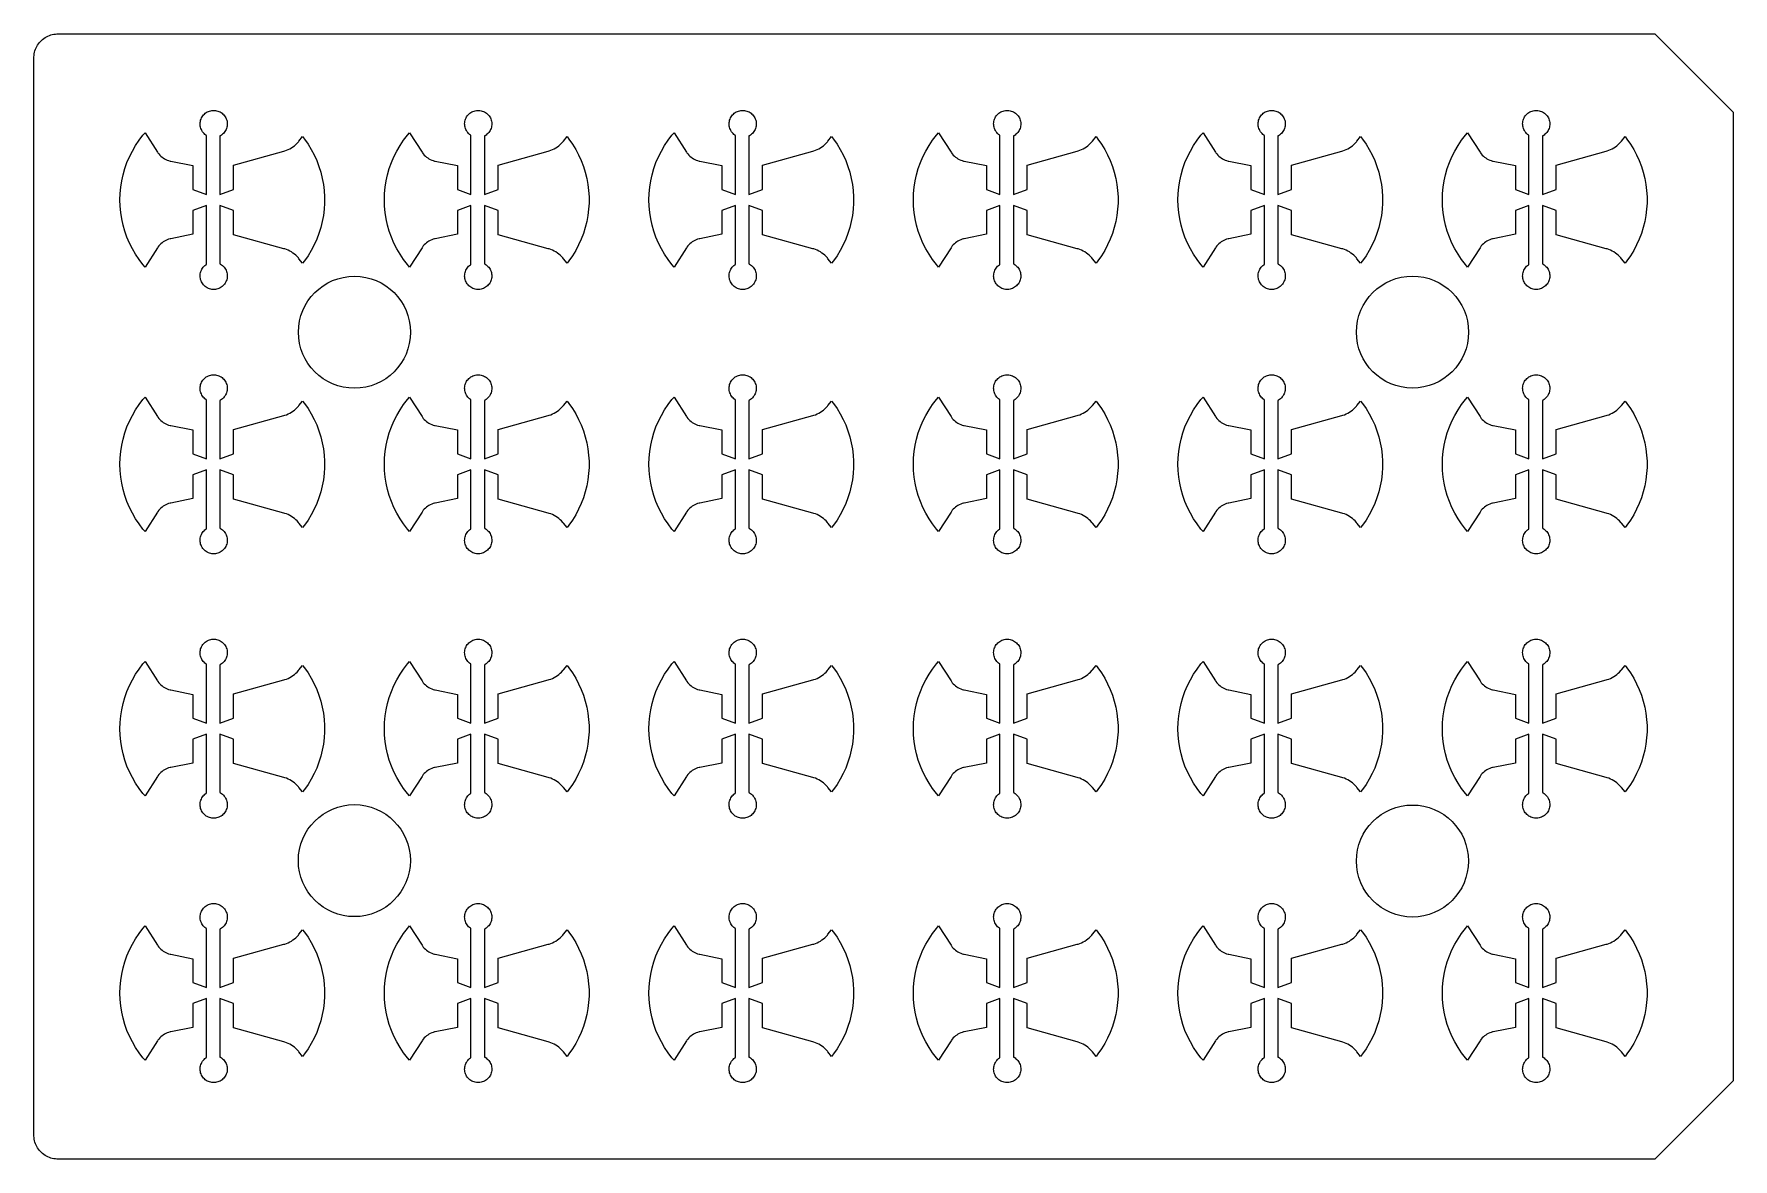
# Model space of a CAD drawing. Extents: x -63 to 63, y -41 to 41.
import ezdxf

# ---------------------------------------------------------------- set-up
doc = ezdxf.new("R2010")
doc.units = 0
doc.layers.add('L0D0_0', color=1, linetype='CONTINUOUS')

msp = doc.modelspace()

# ---------------------------------------------------------------- linework, layer by layer
at = {"layer": 'L0D0_0'}
for points in [[(-60.937, -41.49), (-61.052, -41.483), (-61.165, -41.468), (-61.278, -41.445), (-61.388, -41.416), (-61.497, -41.379), (-61.603, -41.335), (-61.705, -41.284), (-61.805, -41.227), (-61.9, -41.163), (-61.991, -41.093), (-62.077, -41.018), (-62.158, -40.937), (-62.233, -40.851), (-62.303, -40.76), (-62.367, -40.665), (-62.424, -40.565), (-62.475, -40.463), (-62.519, -40.357), (-62.556, -40.248), (-62.585, -40.138), (-62.608, -40.025), (-62.623, -39.912), (-62.63, -39.797), (-62.63, 39.797), (-62.623, 39.912), (-62.608, 40.025), (-62.585, 40.138), (-62.556, 40.248), (-62.519, 40.357), (-62.475, 40.463), (-62.424, 40.565), (-62.367, 40.665), (-62.303, 40.76), (-62.233, 40.851), (-62.158, 40.937), (-62.077, 41.018), (-61.991, 41.093), (-61.9, 41.163), (-61.805, 41.227), (-61.705, 41.284), (-61.603, 41.335), (-61.497, 41.379), (-61.388, 41.416), (-61.278, 41.445), (-61.165, 41.468), (-61.052, 41.483), (-60.937, 41.49), (56.862, 41.49), (62.63, 35.722), (62.63, -35.722), (56.862, -41.49)], [(-49.427, 22.647), (-49.515, 22.655), (-49.603, 22.671), (-49.688, 22.695), (-49.772, 22.726), (-49.852, 22.764), (-49.928, 22.81), (-50, 22.861), (-50.067, 22.919), (-50.129, 22.983), (-50.185, 23.052), (-50.235, 23.126), (-50.277, 23.204), (-50.313, 23.285), (-50.342, 23.369), (-50.363, 23.455), (-50.376, 23.543), (-50.381, 23.632), (-50.378, 23.72), (-50.368, 23.809), (-50.35, 23.896), (-50.324, 23.98), (-50.291, 24.063), (-50.25, 24.142), (-50.203, 24.217), (-50.149, 24.288), (-50.09, 24.353), (-50.024, 24.413), (-49.954, 24.468), (-49.916, 24.491), (-49.916, 28.843), (-50.916, 28.479), (-50.916, 26.717), (-52.545, 26.391), (-52.599, 26.38), (-52.706, 26.351), (-52.81, 26.314), (-52.911, 26.269), (-53.008, 26.217), (-53.102, 26.158), (-53.191, 26.093), (-53.275, 26.021), (-53.353, 25.943), (-53.426, 25.86), (-53.492, 25.772), (-53.522, 25.725), (-54.44, 24.3), (-54.594, 24.478), (-54.879, 24.85), (-55.141, 25.24), (-55.378, 25.646), (-55.59, 26.065), (-55.775, 26.497), (-55.932, 26.939), (-56.062, 27.39), (-56.164, 27.849), (-56.237, 28.313), (-56.28, 28.781), (-56.295, 29.25), (-56.28, 29.719), (-56.237, 30.187), (-56.164, 30.651), (-56.062, 31.11), (-55.932, 31.561), (-55.775, 32.003), (-55.59, 32.435), (-55.378, 32.854), (-55.141, 33.26), (-54.879, 33.65), (-54.594, 34.022), (-54.44, 34.2), (-53.522, 32.775), (-53.492, 32.728), (-53.426, 32.64), (-53.353, 32.557), (-53.275, 32.479), (-53.191, 32.407), (-53.102, 32.342), (-53.008, 32.283), (-52.911, 32.231), (-52.81, 32.186), (-52.706, 32.149), (-52.599, 32.12), (-52.545, 32.109), (-50.916, 31.783), (-50.916, 30.021), (-49.916, 29.657), (-49.916, 34.009), (-49.954, 34.032), (-50.024, 34.087), (-50.09, 34.147), (-50.149, 34.212), (-50.203, 34.283), (-50.25, 34.358), (-50.291, 34.437), (-50.324, 34.52), (-50.35, 34.604), (-50.368, 34.691), (-50.378, 34.78), (-50.381, 34.868), (-50.376, 34.957), (-50.363, 35.045), (-50.342, 35.131), (-50.313, 35.215), (-50.277, 35.296), (-50.235, 35.374), (-50.185, 35.448), (-50.129, 35.517), (-50.067, 35.581), (-50, 35.639), (-49.928, 35.69), (-49.852, 35.736), (-49.772, 35.774), (-49.688, 35.805), (-49.603, 35.829), (-49.515, 35.845), (-49.427, 35.853), (-49.338, 35.853), (-49.25, 35.845), (-49.162, 35.83), (-49.077, 35.807), (-48.993, 35.776), (-48.913, 35.738), (-48.836, 35.693), (-48.764, 35.642), (-48.697, 35.584), (-48.635, 35.521), (-48.578, 35.452), (-48.528, 35.378), (-48.485, 35.301), (-48.449, 35.22), (-48.42, 35.136), (-48.399, 35.05), (-48.385, 34.962), (-48.379, 34.873), (-48.382, 34.785), (-48.391, 34.696), (-48.409, 34.609), (-48.435, 34.524), (-48.467, 34.442), (-48.507, 34.362), (-48.554, 34.287), (-48.608, 34.216), (-48.667, 34.15), (-48.732, 34.09), (-48.802, 34.035), (-48.877, 33.987), (-48.916, 33.967), (-48.916, 29.657), (-47.916, 30.021), (-47.916, 31.822), (-44.21, 32.848), (-44.144, 32.866), (-44.016, 32.91), (-43.891, 32.963), (-43.769, 33.023), (-43.651, 33.09), (-43.538, 33.165), (-43.429, 33.247), (-43.326, 33.335), (-43.229, 33.43), (-43.138, 33.531), (-43.096, 33.584), (-42.828, 33.919), (-42.687, 33.74), (-42.425, 33.364), (-42.187, 32.972), (-41.974, 32.567), (-41.785, 32.15), (-41.622, 31.722), (-41.485, 31.285), (-41.375, 30.841), (-41.292, 30.391), (-41.237, 29.936), (-41.209, 29.479), (-41.209, 29.021), (-41.237, 28.564), (-41.292, 28.109), (-41.375, 27.659), (-41.485, 27.215), (-41.622, 26.778), (-41.785, 26.35), (-41.974, 25.933), (-42.187, 25.528), (-42.425, 25.136), (-42.687, 24.76), (-42.828, 24.581), (-43.096, 24.916), (-43.138, 24.969), (-43.229, 25.07), (-43.326, 25.165), (-43.429, 25.253), (-43.538, 25.335), (-43.651, 25.41), (-43.769, 25.477), (-43.891, 25.537), (-44.016, 25.59), (-44.144, 25.634), (-44.21, 25.652), (-47.916, 26.678), (-47.916, 28.479), (-48.916, 28.843), (-48.916, 24.533), (-48.877, 24.513), (-48.802, 24.465), (-48.732, 24.41), (-48.667, 24.35), (-48.608, 24.284), (-48.554, 24.213), (-48.507, 24.138), (-48.467, 24.058), (-48.435, 23.976), (-48.409, 23.891), (-48.391, 23.804), (-48.382, 23.715), (-48.379, 23.627), (-48.385, 23.538), (-48.399, 23.45), (-48.42, 23.364), (-48.449, 23.28), (-48.485, 23.199), (-48.528, 23.122), (-48.578, 23.048), (-48.635, 22.979), (-48.697, 22.916), (-48.764, 22.858), (-48.836, 22.807), (-48.913, 22.762), (-48.993, 22.724), (-49.077, 22.693), (-49.162, 22.67), (-49.25, 22.655), (-49.338, 22.647)], [(-29.927, 22.647), (-30.015, 22.655), (-30.103, 22.671), (-30.188, 22.695), (-30.272, 22.726), (-30.352, 22.764), (-30.428, 22.81), (-30.5, 22.861), (-30.567, 22.919), (-30.629, 22.983), (-30.685, 23.052), (-30.735, 23.126), (-30.777, 23.204), (-30.813, 23.285), (-30.842, 23.369), (-30.863, 23.455), (-30.876, 23.543), (-30.881, 23.632), (-30.878, 23.72), (-30.868, 23.809), (-30.85, 23.896), (-30.824, 23.98), (-30.791, 24.063), (-30.75, 24.142), (-30.703, 24.217), (-30.649, 24.288), (-30.59, 24.353), (-30.524, 24.413), (-30.454, 24.468), (-30.416, 24.491), (-30.416, 28.843), (-31.416, 28.479), (-31.416, 26.717), (-33.045, 26.391), (-33.099, 26.38), (-33.206, 26.351), (-33.31, 26.314), (-33.411, 26.269), (-33.508, 26.217), (-33.602, 26.158), (-33.691, 26.093), (-33.775, 26.021), (-33.853, 25.943), (-33.926, 25.86), (-33.992, 25.772), (-34.022, 25.725), (-34.94, 24.3), (-35.094, 24.478), (-35.379, 24.85), (-35.641, 25.24), (-35.878, 25.646), (-36.09, 26.065), (-36.275, 26.497), (-36.432, 26.939), (-36.562, 27.39), (-36.664, 27.849), (-36.737, 28.313), (-36.78, 28.781), (-36.795, 29.25), (-36.78, 29.719), (-36.737, 30.187), (-36.664, 30.651), (-36.562, 31.11), (-36.432, 31.561), (-36.275, 32.003), (-36.09, 32.435), (-35.878, 32.854), (-35.641, 33.26), (-35.379, 33.65), (-35.094, 34.022), (-34.94, 34.2), (-34.022, 32.775), (-33.992, 32.728), (-33.926, 32.64), (-33.853, 32.557), (-33.775, 32.479), (-33.691, 32.407), (-33.602, 32.342), (-33.508, 32.283), (-33.411, 32.231), (-33.31, 32.186), (-33.206, 32.149), (-33.099, 32.12), (-33.045, 32.109), (-31.416, 31.783), (-31.416, 30.021), (-30.416, 29.657), (-30.416, 34.009), (-30.454, 34.032), (-30.524, 34.087), (-30.59, 34.147), (-30.649, 34.212), (-30.703, 34.283), (-30.75, 34.358), (-30.791, 34.437), (-30.824, 34.52), (-30.85, 34.604), (-30.868, 34.691), (-30.878, 34.78), (-30.881, 34.868), (-30.876, 34.957), (-30.863, 35.045), (-30.842, 35.131), (-30.813, 35.215), (-30.777, 35.296), (-30.735, 35.374), (-30.685, 35.448), (-30.629, 35.517), (-30.567, 35.581), (-30.5, 35.639), (-30.428, 35.69), (-30.352, 35.736), (-30.272, 35.774), (-30.188, 35.805), (-30.103, 35.829), (-30.015, 35.845), (-29.927, 35.853), (-29.838, 35.853), (-29.75, 35.845), (-29.662, 35.83), (-29.577, 35.807), (-29.493, 35.776), (-29.413, 35.738), (-29.336, 35.693), (-29.264, 35.642), (-29.197, 35.584), (-29.135, 35.521), (-29.078, 35.452), (-29.028, 35.378), (-28.985, 35.301), (-28.949, 35.22), (-28.92, 35.136), (-28.899, 35.05), (-28.885, 34.962), (-28.879, 34.873), (-28.882, 34.785), (-28.891, 34.696), (-28.909, 34.609), (-28.935, 34.524), (-28.967, 34.442), (-29.007, 34.362), (-29.054, 34.287), (-29.108, 34.216), (-29.167, 34.15), (-29.232, 34.09), (-29.302, 34.035), (-29.377, 33.987), (-29.416, 33.967), (-29.416, 29.657), (-28.416, 30.021), (-28.416, 31.822), (-24.71, 32.848), (-24.644, 32.866), (-24.516, 32.91), (-24.391, 32.963), (-24.269, 33.023), (-24.151, 33.09), (-24.038, 33.165), (-23.929, 33.247), (-23.826, 33.335), (-23.729, 33.43), (-23.638, 33.531), (-23.596, 33.584), (-23.328, 33.919), (-23.187, 33.74), (-22.925, 33.364), (-22.687, 32.972), (-22.474, 32.567), (-22.285, 32.15), (-22.122, 31.722), (-21.985, 31.285), (-21.875, 30.841), (-21.792, 30.391), (-21.737, 29.936), (-21.709, 29.479), (-21.709, 29.021), (-21.737, 28.564), (-21.792, 28.109), (-21.875, 27.659), (-21.985, 27.215), (-22.122, 26.778), (-22.285, 26.35), (-22.474, 25.933), (-22.687, 25.528), (-22.925, 25.136), (-23.187, 24.76), (-23.328, 24.581), (-23.596, 24.916), (-23.638, 24.969), (-23.729, 25.07), (-23.826, 25.165), (-23.929, 25.253), (-24.038, 25.335), (-24.151, 25.41), (-24.269, 25.477), (-24.391, 25.537), (-24.516, 25.59), (-24.644, 25.634), (-24.71, 25.652), (-28.416, 26.678), (-28.416, 28.479), (-29.416, 28.843), (-29.416, 24.533), (-29.377, 24.513), (-29.302, 24.465), (-29.232, 24.41), (-29.167, 24.35), (-29.108, 24.284), (-29.054, 24.213), (-29.007, 24.138), (-28.967, 24.058), (-28.935, 23.976), (-28.909, 23.891), (-28.891, 23.804), (-28.882, 23.715), (-28.879, 23.627), (-28.885, 23.538), (-28.899, 23.45), (-28.92, 23.364), (-28.949, 23.28), (-28.985, 23.199), (-29.028, 23.122), (-29.078, 23.048), (-29.135, 22.979), (-29.197, 22.916), (-29.264, 22.858), (-29.336, 22.807), (-29.413, 22.762), (-29.493, 22.724), (-29.577, 22.693), (-29.662, 22.67), (-29.75, 22.655), (-29.838, 22.647)], [(-10.427, 22.647), (-10.515, 22.655), (-10.603, 22.671), (-10.688, 22.695), (-10.772, 22.726), (-10.852, 22.764), (-10.928, 22.81), (-11, 22.861), (-11.067, 22.919), (-11.129, 22.983), (-11.185, 23.052), (-11.235, 23.126), (-11.277, 23.204), (-11.313, 23.285), (-11.342, 23.369), (-11.363, 23.455), (-11.376, 23.543), (-11.381, 23.632), (-11.378, 23.72), (-11.368, 23.809), (-11.35, 23.896), (-11.324, 23.98), (-11.291, 24.063), (-11.25, 24.142), (-11.203, 24.217), (-11.149, 24.288), (-11.09, 24.353), (-11.024, 24.413), (-10.954, 24.468), (-10.916, 24.491), (-10.916, 28.843), (-11.916, 28.479), (-11.916, 26.717), (-13.545, 26.391), (-13.599, 26.38), (-13.706, 26.351), (-13.81, 26.314), (-13.911, 26.269), (-14.008, 26.217), (-14.102, 26.158), (-14.191, 26.093), (-14.275, 26.021), (-14.353, 25.943), (-14.426, 25.86), (-14.492, 25.772), (-14.522, 25.725), (-15.44, 24.3), (-15.594, 24.478), (-15.879, 24.85), (-16.141, 25.24), (-16.378, 25.646), (-16.59, 26.065), (-16.775, 26.497), (-16.932, 26.939), (-17.062, 27.39), (-17.164, 27.849), (-17.237, 28.313), (-17.28, 28.781), (-17.295, 29.25), (-17.28, 29.719), (-17.237, 30.187), (-17.164, 30.651), (-17.062, 31.11), (-16.932, 31.561), (-16.775, 32.003), (-16.59, 32.435), (-16.378, 32.854), (-16.141, 33.26), (-15.879, 33.65), (-15.594, 34.022), (-15.44, 34.2), (-14.522, 32.775), (-14.492, 32.728), (-14.426, 32.64), (-14.353, 32.557), (-14.275, 32.479), (-14.191, 32.407), (-14.102, 32.342), (-14.008, 32.283), (-13.911, 32.231), (-13.81, 32.186), (-13.706, 32.149), (-13.599, 32.12), (-13.545, 32.109), (-11.916, 31.783), (-11.916, 30.021), (-10.916, 29.657), (-10.916, 34.009), (-10.954, 34.032), (-11.024, 34.087), (-11.09, 34.147), (-11.149, 34.212), (-11.203, 34.283), (-11.25, 34.358), (-11.291, 34.437), (-11.324, 34.52), (-11.35, 34.604), (-11.368, 34.691), (-11.378, 34.78), (-11.381, 34.868), (-11.376, 34.957), (-11.363, 35.045), (-11.342, 35.131), (-11.313, 35.215), (-11.277, 35.296), (-11.235, 35.374), (-11.185, 35.448), (-11.129, 35.517), (-11.067, 35.581), (-11, 35.639), (-10.928, 35.69), (-10.852, 35.736), (-10.772, 35.774), (-10.688, 35.805), (-10.603, 35.829), (-10.515, 35.845), (-10.427, 35.853), (-10.338, 35.853), (-10.25, 35.845), (-10.162, 35.83), (-10.077, 35.807), (-9.993, 35.776), (-9.913, 35.738), (-9.836, 35.693), (-9.764, 35.642), (-9.697, 35.584), (-9.635, 35.521), (-9.578, 35.452), (-9.528, 35.378), (-9.485, 35.301), (-9.449, 35.22), (-9.42, 35.136), (-9.399, 35.05), (-9.385, 34.962), (-9.379, 34.873), (-9.382, 34.785), (-9.391, 34.696), (-9.409, 34.609), (-9.435, 34.524), (-9.467, 34.442), (-9.507, 34.362), (-9.554, 34.287), (-9.608, 34.216), (-9.667, 34.15), (-9.732, 34.09), (-9.802, 34.035), (-9.877, 33.987), (-9.916, 33.967), (-9.916, 29.657), (-8.916, 30.021), (-8.916, 31.822), (-5.21, 32.848), (-5.144, 32.866), (-5.016, 32.91), (-4.891, 32.963), (-4.769, 33.023), (-4.651, 33.09), (-4.538, 33.165), (-4.429, 33.247), (-4.326, 33.335), (-4.229, 33.43), (-4.138, 33.531), (-4.096, 33.584), (-3.828, 33.919), (-3.687, 33.74), (-3.425, 33.364), (-3.187, 32.972), (-2.974, 32.567), (-2.785, 32.15), (-2.622, 31.722), (-2.485, 31.285), (-2.375, 30.841), (-2.292, 30.391), (-2.237, 29.936), (-2.209, 29.479), (-2.209, 29.021), (-2.237, 28.564), (-2.292, 28.109), (-2.375, 27.659), (-2.485, 27.215), (-2.622, 26.778), (-2.785, 26.35), (-2.974, 25.933), (-3.187, 25.528), (-3.425, 25.136), (-3.687, 24.76), (-3.828, 24.581), (-4.096, 24.916), (-4.138, 24.969), (-4.229, 25.07), (-4.326, 25.165), (-4.429, 25.253), (-4.538, 25.335), (-4.651, 25.41), (-4.769, 25.477), (-4.891, 25.537), (-5.016, 25.59), (-5.144, 25.634), (-5.21, 25.652), (-8.916, 26.678), (-8.916, 28.479), (-9.916, 28.843), (-9.916, 24.533), (-9.877, 24.513), (-9.802, 24.465), (-9.732, 24.41), (-9.667, 24.35), (-9.608, 24.284), (-9.554, 24.213), (-9.507, 24.138), (-9.467, 24.058), (-9.435, 23.976), (-9.409, 23.891), (-9.391, 23.804), (-9.382, 23.715), (-9.379, 23.627), (-9.385, 23.538), (-9.399, 23.45), (-9.42, 23.364), (-9.449, 23.28), (-9.485, 23.199), (-9.528, 23.122), (-9.578, 23.048), (-9.635, 22.979), (-9.697, 22.916), (-9.764, 22.858), (-9.836, 22.807), (-9.913, 22.762), (-9.993, 22.724), (-10.077, 22.693), (-10.162, 22.67), (-10.25, 22.655), (-10.338, 22.647)], [(9.073, 22.647), (8.985, 22.655), (8.897, 22.671), (8.812, 22.695), (8.728, 22.726), (8.648, 22.764), (8.572, 22.81), (8.5, 22.861), (8.433, 22.919), (8.371, 22.983), (8.315, 23.052), (8.265, 23.126), (8.223, 23.204), (8.187, 23.285), (8.158, 23.369), (8.137, 23.455), (8.124, 23.543), (8.119, 23.632), (8.122, 23.72), (8.132, 23.809), (8.15, 23.896), (8.176, 23.98), (8.209, 24.063), (8.25, 24.142), (8.297, 24.217), (8.351, 24.288), (8.41, 24.353), (8.476, 24.413), (8.546, 24.468), (8.584, 24.491), (8.584, 28.843), (7.584, 28.479), (7.584, 26.717), (5.955, 26.391), (5.901, 26.38), (5.794, 26.351), (5.69, 26.314), (5.589, 26.269), (5.492, 26.217), (5.398, 26.158), (5.309, 26.093), (5.225, 26.021), (5.147, 25.943), (5.074, 25.86), (5.008, 25.772), (4.978, 25.725), (4.06, 24.3), (3.906, 24.478), (3.621, 24.85), (3.359, 25.24), (3.122, 25.646), (2.91, 26.065), (2.725, 26.497), (2.568, 26.939), (2.438, 27.39), (2.336, 27.849), (2.263, 28.313), (2.22, 28.781), (2.205, 29.25), (2.22, 29.719), (2.263, 30.187), (2.336, 30.651), (2.438, 31.11), (2.568, 31.561), (2.725, 32.003), (2.91, 32.435), (3.122, 32.854), (3.359, 33.26), (3.621, 33.65), (3.906, 34.022), (4.06, 34.2), (4.978, 32.775), (5.008, 32.728), (5.074, 32.64), (5.147, 32.557), (5.225, 32.479), (5.309, 32.407), (5.398, 32.342), (5.492, 32.283), (5.589, 32.231), (5.69, 32.186), (5.794, 32.149), (5.901, 32.12), (5.955, 32.109), (7.584, 31.783), (7.584, 30.021), (8.584, 29.657), (8.584, 34.009), (8.546, 34.032), (8.476, 34.087), (8.41, 34.147), (8.351, 34.212), (8.297, 34.283), (8.25, 34.358), (8.209, 34.437), (8.176, 34.52), (8.15, 34.604), (8.132, 34.691), (8.122, 34.78), (8.119, 34.868), (8.124, 34.957), (8.137, 35.045), (8.158, 35.131), (8.187, 35.215), (8.223, 35.296), (8.265, 35.374), (8.315, 35.448), (8.371, 35.517), (8.433, 35.581), (8.5, 35.639), (8.572, 35.69), (8.648, 35.736), (8.728, 35.774), (8.812, 35.805), (8.897, 35.829), (8.985, 35.845), (9.073, 35.853), (9.162, 35.853), (9.25, 35.845), (9.338, 35.83), (9.423, 35.807), (9.507, 35.776), (9.587, 35.738), (9.664, 35.693), (9.736, 35.642), (9.803, 35.584), (9.865, 35.521), (9.922, 35.452), (9.972, 35.378), (10.015, 35.301), (10.051, 35.22), (10.08, 35.136), (10.101, 35.05), (10.115, 34.962), (10.121, 34.873), (10.118, 34.785), (10.109, 34.696), (10.091, 34.609), (10.065, 34.524), (10.033, 34.442), (9.993, 34.362), (9.946, 34.287), (9.892, 34.216), (9.833, 34.15), (9.768, 34.09), (9.698, 34.035), (9.623, 33.987), (9.584, 33.967), (9.584, 29.657), (10.584, 30.021), (10.584, 31.822), (14.29, 32.848), (14.356, 32.866), (14.484, 32.91), (14.609, 32.963), (14.731, 33.023), (14.849, 33.09), (14.962, 33.165), (15.071, 33.247), (15.174, 33.335), (15.271, 33.43), (15.362, 33.531), (15.404, 33.584), (15.672, 33.919), (15.813, 33.74), (16.075, 33.364), (16.313, 32.972), (16.526, 32.567), (16.715, 32.15), (16.878, 31.722), (17.015, 31.285), (17.125, 30.841), (17.208, 30.391), (17.263, 29.936), (17.291, 29.479), (17.291, 29.021), (17.263, 28.564), (17.208, 28.109), (17.125, 27.659), (17.015, 27.215), (16.878, 26.778), (16.715, 26.35), (16.526, 25.933), (16.313, 25.528), (16.075, 25.136), (15.813, 24.76), (15.672, 24.581), (15.404, 24.916), (15.362, 24.969), (15.271, 25.07), (15.174, 25.165), (15.071, 25.253), (14.962, 25.335), (14.849, 25.41), (14.731, 25.477), (14.609, 25.537), (14.484, 25.59), (14.356, 25.634), (14.29, 25.652), (10.584, 26.678), (10.584, 28.479), (9.584, 28.843), (9.584, 24.533), (9.623, 24.513), (9.698, 24.465), (9.768, 24.41), (9.833, 24.35), (9.892, 24.284), (9.946, 24.213), (9.993, 24.138), (10.033, 24.058), (10.065, 23.976), (10.091, 23.891), (10.109, 23.804), (10.118, 23.715), (10.121, 23.627), (10.115, 23.538), (10.101, 23.45), (10.08, 23.364), (10.051, 23.28), (10.015, 23.199), (9.972, 23.122), (9.922, 23.048), (9.865, 22.979), (9.803, 22.916), (9.736, 22.858), (9.664, 22.807), (9.587, 22.762), (9.507, 22.724), (9.423, 22.693), (9.338, 22.67), (9.25, 22.655), (9.162, 22.647)], [(28.573, 22.647), (28.485, 22.655), (28.397, 22.671), (28.312, 22.695), (28.228, 22.726), (28.148, 22.764), (28.072, 22.81), (28, 22.861), (27.933, 22.919), (27.871, 22.983), (27.815, 23.052), (27.765, 23.126), (27.723, 23.204), (27.687, 23.285), (27.658, 23.369), (27.637, 23.455), (27.624, 23.543), (27.619, 23.632), (27.622, 23.72), (27.632, 23.809), (27.65, 23.896), (27.676, 23.98), (27.709, 24.063), (27.75, 24.142), (27.797, 24.217), (27.851, 24.288), (27.91, 24.353), (27.976, 24.413), (28.046, 24.468), (28.084, 24.491), (28.084, 28.843), (27.084, 28.479), (27.084, 26.717), (25.455, 26.391), (25.401, 26.38), (25.294, 26.351), (25.19, 26.314), (25.089, 26.269), (24.992, 26.217), (24.898, 26.158), (24.809, 26.093), (24.725, 26.021), (24.647, 25.943), (24.574, 25.86), (24.508, 25.772), (24.478, 25.725), (23.56, 24.3), (23.406, 24.478), (23.121, 24.85), (22.859, 25.24), (22.622, 25.646), (22.41, 26.065), (22.225, 26.497), (22.068, 26.939), (21.938, 27.39), (21.836, 27.849), (21.763, 28.313), (21.72, 28.781), (21.705, 29.25), (21.72, 29.719), (21.763, 30.187), (21.836, 30.651), (21.938, 31.11), (22.068, 31.561), (22.225, 32.003), (22.41, 32.435), (22.622, 32.854), (22.859, 33.26), (23.121, 33.65), (23.406, 34.022), (23.56, 34.2), (24.478, 32.775), (24.508, 32.728), (24.574, 32.64), (24.647, 32.557), (24.725, 32.479), (24.809, 32.407), (24.898, 32.342), (24.992, 32.283), (25.089, 32.231), (25.19, 32.186), (25.294, 32.149), (25.401, 32.12), (25.455, 32.109), (27.084, 31.783), (27.084, 30.021), (28.084, 29.657), (28.084, 34.009), (28.046, 34.032), (27.976, 34.087), (27.91, 34.147), (27.851, 34.212), (27.797, 34.283), (27.75, 34.358), (27.709, 34.437), (27.676, 34.52), (27.65, 34.604), (27.632, 34.691), (27.622, 34.78), (27.619, 34.868), (27.624, 34.957), (27.637, 35.045), (27.658, 35.131), (27.687, 35.215), (27.723, 35.296), (27.765, 35.374), (27.815, 35.448), (27.871, 35.517), (27.933, 35.581), (28, 35.639), (28.072, 35.69), (28.148, 35.736), (28.228, 35.774), (28.312, 35.805), (28.397, 35.829), (28.485, 35.845), (28.573, 35.853), (28.662, 35.853), (28.75, 35.845), (28.838, 35.83), (28.923, 35.807), (29.007, 35.776), (29.087, 35.738), (29.164, 35.693), (29.236, 35.642), (29.303, 35.584), (29.365, 35.521), (29.422, 35.452), (29.472, 35.378), (29.515, 35.301), (29.551, 35.22), (29.58, 35.136), (29.601, 35.05), (29.615, 34.962), (29.621, 34.873), (29.618, 34.785), (29.609, 34.696), (29.591, 34.609), (29.565, 34.524), (29.533, 34.442), (29.493, 34.362), (29.446, 34.287), (29.392, 34.216), (29.333, 34.15), (29.268, 34.09), (29.198, 34.035), (29.123, 33.987), (29.084, 33.967), (29.084, 29.657), (30.084, 30.021), (30.084, 31.822), (33.79, 32.848), (33.856, 32.866), (33.984, 32.91), (34.109, 32.963), (34.231, 33.023), (34.349, 33.09), (34.462, 33.165), (34.571, 33.247), (34.674, 33.335), (34.771, 33.43), (34.862, 33.531), (34.904, 33.584), (35.172, 33.919), (35.313, 33.74), (35.575, 33.364), (35.813, 32.972), (36.026, 32.567), (36.215, 32.15), (36.378, 31.722), (36.515, 31.285), (36.625, 30.841), (36.708, 30.391), (36.763, 29.936), (36.791, 29.479), (36.791, 29.021), (36.763, 28.564), (36.708, 28.109), (36.625, 27.659), (36.515, 27.215), (36.378, 26.778), (36.215, 26.35), (36.026, 25.933), (35.813, 25.528), (35.575, 25.136), (35.313, 24.76), (35.172, 24.581), (34.904, 24.916), (34.862, 24.969), (34.771, 25.07), (34.674, 25.165), (34.571, 25.253), (34.462, 25.335), (34.349, 25.41), (34.231, 25.477), (34.109, 25.537), (33.984, 25.59), (33.856, 25.634), (33.79, 25.652), (30.084, 26.678), (30.084, 28.479), (29.084, 28.843), (29.084, 24.533), (29.123, 24.513), (29.198, 24.465), (29.268, 24.41), (29.333, 24.35), (29.392, 24.284), (29.446, 24.213), (29.493, 24.138), (29.533, 24.058), (29.565, 23.976), (29.591, 23.891), (29.609, 23.804), (29.618, 23.715), (29.621, 23.627), (29.615, 23.538), (29.601, 23.45), (29.58, 23.364), (29.551, 23.28), (29.515, 23.199), (29.472, 23.122), (29.422, 23.048), (29.365, 22.979), (29.303, 22.916), (29.236, 22.858), (29.164, 22.807), (29.087, 22.762), (29.007, 22.724), (28.923, 22.693), (28.838, 22.67), (28.75, 22.655), (28.662, 22.647)], [(48.073, 22.647), (47.985, 22.655), (47.897, 22.671), (47.812, 22.695), (47.728, 22.726), (47.648, 22.764), (47.572, 22.81), (47.5, 22.861), (47.433, 22.919), (47.371, 22.983), (47.315, 23.052), (47.265, 23.126), (47.223, 23.204), (47.187, 23.285), (47.158, 23.369), (47.137, 23.455), (47.124, 23.543), (47.119, 23.632), (47.122, 23.72), (47.132, 23.809), (47.15, 23.896), (47.176, 23.98), (47.209, 24.063), (47.25, 24.142), (47.297, 24.217), (47.351, 24.288), (47.41, 24.353), (47.476, 24.413), (47.546, 24.468), (47.584, 24.491), (47.584, 28.843), (46.584, 28.479), (46.584, 26.717), (44.955, 26.391), (44.901, 26.38), (44.794, 26.351), (44.69, 26.314), (44.589, 26.269), (44.492, 26.217), (44.398, 26.158), (44.309, 26.093), (44.225, 26.021), (44.147, 25.943), (44.074, 25.86), (44.008, 25.772), (43.978, 25.725), (43.06, 24.3), (42.906, 24.478), (42.621, 24.85), (42.359, 25.24), (42.122, 25.646), (41.91, 26.065), (41.725, 26.497), (41.568, 26.939), (41.438, 27.39), (41.336, 27.849), (41.263, 28.313), (41.22, 28.781), (41.205, 29.25), (41.22, 29.719), (41.263, 30.187), (41.336, 30.651), (41.438, 31.11), (41.568, 31.561), (41.725, 32.003), (41.91, 32.435), (42.122, 32.854), (42.359, 33.26), (42.621, 33.65), (42.906, 34.022), (43.06, 34.2), (43.978, 32.775), (44.008, 32.728), (44.074, 32.64), (44.147, 32.557), (44.225, 32.479), (44.309, 32.407), (44.398, 32.342), (44.492, 32.283), (44.589, 32.231), (44.69, 32.186), (44.794, 32.149), (44.901, 32.12), (44.955, 32.109), (46.584, 31.783), (46.584, 30.021), (47.584, 29.657), (47.584, 34.009), (47.546, 34.032), (47.476, 34.087), (47.41, 34.147), (47.351, 34.212), (47.297, 34.283), (47.25, 34.358), (47.209, 34.437), (47.176, 34.52), (47.15, 34.604), (47.132, 34.691), (47.122, 34.78), (47.119, 34.868), (47.124, 34.957), (47.137, 35.045), (47.158, 35.131), (47.187, 35.215), (47.223, 35.296), (47.265, 35.374), (47.315, 35.448), (47.371, 35.517), (47.433, 35.581), (47.5, 35.639), (47.572, 35.69), (47.648, 35.736), (47.728, 35.774), (47.812, 35.805), (47.897, 35.829), (47.985, 35.845), (48.073, 35.853), (48.162, 35.853), (48.25, 35.845), (48.338, 35.83), (48.423, 35.807), (48.507, 35.776), (48.587, 35.738), (48.664, 35.693), (48.736, 35.642), (48.803, 35.584), (48.865, 35.521), (48.922, 35.452), (48.972, 35.378), (49.015, 35.301), (49.051, 35.22), (49.08, 35.136), (49.101, 35.05), (49.115, 34.962), (49.121, 34.873), (49.118, 34.785), (49.109, 34.696), (49.091, 34.609), (49.065, 34.524), (49.033, 34.442), (48.993, 34.362), (48.946, 34.287), (48.892, 34.216), (48.833, 34.15), (48.768, 34.09), (48.698, 34.035), (48.623, 33.987), (48.584, 33.967), (48.584, 29.657), (49.584, 30.021), (49.584, 31.822), (53.29, 32.848), (53.356, 32.866), (53.484, 32.91), (53.609, 32.963), (53.731, 33.023), (53.849, 33.09), (53.962, 33.165), (54.071, 33.247), (54.174, 33.335), (54.271, 33.43), (54.362, 33.531), (54.404, 33.584), (54.672, 33.919), (54.813, 33.74), (55.075, 33.364), (55.313, 32.972), (55.526, 32.567), (55.715, 32.15), (55.878, 31.722), (56.015, 31.285), (56.125, 30.841), (56.208, 30.391), (56.263, 29.936), (56.291, 29.479), (56.291, 29.021), (56.263, 28.564), (56.208, 28.109), (56.125, 27.659), (56.015, 27.215), (55.878, 26.778), (55.715, 26.35), (55.526, 25.933), (55.313, 25.528), (55.075, 25.136), (54.813, 24.76), (54.672, 24.581), (54.404, 24.916), (54.362, 24.969), (54.271, 25.07), (54.174, 25.165), (54.071, 25.253), (53.962, 25.335), (53.849, 25.41), (53.731, 25.477), (53.609, 25.537), (53.484, 25.59), (53.356, 25.634), (53.29, 25.652), (49.584, 26.678), (49.584, 28.479), (48.584, 28.843), (48.584, 24.533), (48.623, 24.513), (48.698, 24.465), (48.768, 24.41), (48.833, 24.35), (48.892, 24.284), (48.946, 24.213), (48.993, 24.138), (49.033, 24.058), (49.065, 23.976), (49.091, 23.891), (49.109, 23.804), (49.118, 23.715), (49.121, 23.627), (49.115, 23.538), (49.101, 23.45), (49.08, 23.364), (49.051, 23.28), (49.015, 23.199), (48.972, 23.122), (48.922, 23.048), (48.865, 22.979), (48.803, 22.916), (48.736, 22.858), (48.664, 22.807), (48.587, 22.762), (48.507, 22.724), (48.423, 22.693), (48.338, 22.67), (48.25, 22.655), (48.162, 22.647)], [(-49.427, 3.147), (-49.515, 3.155), (-49.603, 3.171), (-49.688, 3.195), (-49.772, 3.226), (-49.852, 3.264), (-49.928, 3.31), (-50, 3.361), (-50.067, 3.419), (-50.129, 3.483), (-50.185, 3.552), (-50.235, 3.626), (-50.277, 3.704), (-50.313, 3.785), (-50.342, 3.869), (-50.363, 3.955), (-50.376, 4.043), (-50.381, 4.132), (-50.378, 4.22), (-50.368, 4.309), (-50.35, 4.396), (-50.324, 4.48), (-50.291, 4.563), (-50.25, 4.642), (-50.203, 4.717), (-50.149, 4.788), (-50.09, 4.853), (-50.024, 4.913), (-49.954, 4.968), (-49.916, 4.991), (-49.916, 9.343), (-50.916, 8.979), (-50.916, 7.217), (-52.545, 6.891), (-52.599, 6.88), (-52.706, 6.851), (-52.81, 6.814), (-52.911, 6.769), (-53.008, 6.717), (-53.102, 6.658), (-53.191, 6.593), (-53.275, 6.521), (-53.353, 6.443), (-53.426, 6.36), (-53.492, 6.272), (-53.522, 6.225), (-54.44, 4.8), (-54.594, 4.978), (-54.879, 5.35), (-55.141, 5.74), (-55.378, 6.146), (-55.59, 6.565), (-55.775, 6.997), (-55.932, 7.439), (-56.062, 7.89), (-56.164, 8.349), (-56.237, 8.813), (-56.28, 9.281), (-56.295, 9.75), (-56.28, 10.219), (-56.237, 10.687), (-56.164, 11.151), (-56.062, 11.61), (-55.932, 12.061), (-55.775, 12.503), (-55.59, 12.935), (-55.378, 13.354), (-55.141, 13.76), (-54.879, 14.15), (-54.594, 14.522), (-54.44, 14.7), (-53.522, 13.275), (-53.492, 13.228), (-53.426, 13.14), (-53.353, 13.057), (-53.275, 12.979), (-53.191, 12.907), (-53.102, 12.842), (-53.008, 12.783), (-52.911, 12.731), (-52.81, 12.686), (-52.706, 12.649), (-52.599, 12.62), (-52.545, 12.609), (-50.916, 12.283), (-50.916, 10.521), (-49.916, 10.157), (-49.916, 14.509), (-49.954, 14.532), (-50.024, 14.587), (-50.09, 14.647), (-50.149, 14.712), (-50.203, 14.783), (-50.25, 14.858), (-50.291, 14.937), (-50.324, 15.02), (-50.35, 15.104), (-50.368, 15.191), (-50.378, 15.28), (-50.381, 15.368), (-50.376, 15.457), (-50.363, 15.545), (-50.342, 15.631), (-50.313, 15.715), (-50.277, 15.796), (-50.235, 15.874), (-50.185, 15.948), (-50.129, 16.017), (-50.067, 16.081), (-50, 16.139), (-49.928, 16.19), (-49.852, 16.236), (-49.772, 16.274), (-49.688, 16.305), (-49.603, 16.329), (-49.515, 16.345), (-49.427, 16.353), (-49.338, 16.353), (-49.25, 16.345), (-49.162, 16.33), (-49.077, 16.307), (-48.993, 16.276), (-48.913, 16.238), (-48.836, 16.193), (-48.764, 16.142), (-48.697, 16.084), (-48.635, 16.021), (-48.578, 15.952), (-48.528, 15.878), (-48.485, 15.801), (-48.449, 15.72), (-48.42, 15.636), (-48.399, 15.55), (-48.385, 15.462), (-48.379, 15.373), (-48.382, 15.285), (-48.391, 15.196), (-48.409, 15.109), (-48.435, 15.024), (-48.467, 14.942), (-48.507, 14.862), (-48.554, 14.787), (-48.608, 14.716), (-48.667, 14.65), (-48.732, 14.59), (-48.802, 14.535), (-48.877, 14.487), (-48.916, 14.467), (-48.916, 10.157), (-47.916, 10.521), (-47.916, 12.322), (-44.21, 13.348), (-44.144, 13.366), (-44.016, 13.41), (-43.891, 13.463), (-43.769, 13.523), (-43.651, 13.59), (-43.538, 13.665), (-43.429, 13.747), (-43.326, 13.835), (-43.229, 13.93), (-43.138, 14.031), (-43.096, 14.084), (-42.828, 14.419), (-42.687, 14.24), (-42.425, 13.864), (-42.187, 13.472), (-41.974, 13.067), (-41.785, 12.65), (-41.622, 12.222), (-41.485, 11.785), (-41.375, 11.341), (-41.292, 10.891), (-41.237, 10.436), (-41.209, 9.979), (-41.209, 9.521), (-41.237, 9.064), (-41.292, 8.609), (-41.375, 8.159), (-41.485, 7.715), (-41.622, 7.278), (-41.785, 6.85), (-41.974, 6.433), (-42.187, 6.028), (-42.425, 5.636), (-42.687, 5.26), (-42.828, 5.081), (-43.096, 5.416), (-43.138, 5.469), (-43.229, 5.57), (-43.326, 5.665), (-43.429, 5.753), (-43.538, 5.835), (-43.651, 5.91), (-43.769, 5.977), (-43.891, 6.037), (-44.016, 6.09), (-44.144, 6.134), (-44.21, 6.152), (-47.916, 7.178), (-47.916, 8.979), (-48.916, 9.343), (-48.916, 5.033), (-48.877, 5.013), (-48.802, 4.965), (-48.732, 4.91), (-48.667, 4.85), (-48.608, 4.784), (-48.554, 4.713), (-48.507, 4.638), (-48.467, 4.558), (-48.435, 4.476), (-48.409, 4.391), (-48.391, 4.304), (-48.382, 4.215), (-48.379, 4.127), (-48.385, 4.038), (-48.399, 3.95), (-48.42, 3.864), (-48.449, 3.78), (-48.485, 3.699), (-48.528, 3.622), (-48.578, 3.548), (-48.635, 3.479), (-48.697, 3.416), (-48.764, 3.358), (-48.836, 3.307), (-48.913, 3.262), (-48.993, 3.224), (-49.077, 3.193), (-49.162, 3.17), (-49.25, 3.155), (-49.338, 3.147)], [(-29.927, 3.147), (-30.015, 3.155), (-30.103, 3.171), (-30.188, 3.195), (-30.272, 3.226), (-30.352, 3.264), (-30.428, 3.31), (-30.5, 3.361), (-30.567, 3.419), (-30.629, 3.483), (-30.685, 3.552), (-30.735, 3.626), (-30.777, 3.704), (-30.813, 3.785), (-30.842, 3.869), (-30.863, 3.955), (-30.876, 4.043), (-30.881, 4.132), (-30.878, 4.22), (-30.868, 4.309), (-30.85, 4.396), (-30.824, 4.48), (-30.791, 4.563), (-30.75, 4.642), (-30.703, 4.717), (-30.649, 4.788), (-30.59, 4.853), (-30.524, 4.913), (-30.454, 4.968), (-30.416, 4.991), (-30.416, 9.343), (-31.416, 8.979), (-31.416, 7.217), (-33.045, 6.891), (-33.099, 6.88), (-33.206, 6.851), (-33.31, 6.814), (-33.411, 6.769), (-33.508, 6.717), (-33.602, 6.658), (-33.691, 6.593), (-33.775, 6.521), (-33.853, 6.443), (-33.926, 6.36), (-33.992, 6.272), (-34.022, 6.225), (-34.94, 4.8), (-35.094, 4.978), (-35.379, 5.35), (-35.641, 5.74), (-35.878, 6.146), (-36.09, 6.565), (-36.275, 6.997), (-36.432, 7.439), (-36.562, 7.89), (-36.664, 8.349), (-36.737, 8.813), (-36.78, 9.281), (-36.795, 9.75), (-36.78, 10.219), (-36.737, 10.687), (-36.664, 11.151), (-36.562, 11.61), (-36.432, 12.061), (-36.275, 12.503), (-36.09, 12.935), (-35.878, 13.354), (-35.641, 13.76), (-35.379, 14.15), (-35.094, 14.522), (-34.94, 14.7), (-34.022, 13.275), (-33.992, 13.228), (-33.926, 13.14), (-33.853, 13.057), (-33.775, 12.979), (-33.691, 12.907), (-33.602, 12.842), (-33.508, 12.783), (-33.411, 12.731), (-33.31, 12.686), (-33.206, 12.649), (-33.099, 12.62), (-33.045, 12.609), (-31.416, 12.283), (-31.416, 10.521), (-30.416, 10.157), (-30.416, 14.509), (-30.454, 14.532), (-30.524, 14.587), (-30.59, 14.647), (-30.649, 14.712), (-30.703, 14.783), (-30.75, 14.858), (-30.791, 14.937), (-30.824, 15.02), (-30.85, 15.104), (-30.868, 15.191), (-30.878, 15.28), (-30.881, 15.368), (-30.876, 15.457), (-30.863, 15.545), (-30.842, 15.631), (-30.813, 15.715), (-30.777, 15.796), (-30.735, 15.874), (-30.685, 15.948), (-30.629, 16.017), (-30.567, 16.081), (-30.5, 16.139), (-30.428, 16.19), (-30.352, 16.236), (-30.272, 16.274), (-30.188, 16.305), (-30.103, 16.329), (-30.015, 16.345), (-29.927, 16.353), (-29.838, 16.353), (-29.75, 16.345), (-29.662, 16.33), (-29.577, 16.307), (-29.493, 16.276), (-29.413, 16.238), (-29.336, 16.193), (-29.264, 16.142), (-29.197, 16.084), (-29.135, 16.021), (-29.078, 15.952), (-29.028, 15.878), (-28.985, 15.801), (-28.949, 15.72), (-28.92, 15.636), (-28.899, 15.55), (-28.885, 15.462), (-28.879, 15.373), (-28.882, 15.285), (-28.891, 15.196), (-28.909, 15.109), (-28.935, 15.024), (-28.967, 14.942), (-29.007, 14.862), (-29.054, 14.787), (-29.108, 14.716), (-29.167, 14.65), (-29.232, 14.59), (-29.302, 14.535), (-29.377, 14.487), (-29.416, 14.467), (-29.416, 10.157), (-28.416, 10.521), (-28.416, 12.322), (-24.71, 13.348), (-24.644, 13.366), (-24.516, 13.41), (-24.391, 13.463), (-24.269, 13.523), (-24.151, 13.59), (-24.038, 13.665), (-23.929, 13.747), (-23.826, 13.835), (-23.729, 13.93), (-23.638, 14.031), (-23.596, 14.084), (-23.328, 14.419), (-23.187, 14.24), (-22.925, 13.864), (-22.687, 13.472), (-22.474, 13.067), (-22.285, 12.65), (-22.122, 12.222), (-21.985, 11.785), (-21.875, 11.341), (-21.792, 10.891), (-21.737, 10.436), (-21.709, 9.979), (-21.709, 9.521), (-21.737, 9.064), (-21.792, 8.609), (-21.875, 8.159), (-21.985, 7.715), (-22.122, 7.278), (-22.285, 6.85), (-22.474, 6.433), (-22.687, 6.028), (-22.925, 5.636), (-23.187, 5.26), (-23.328, 5.081), (-23.596, 5.416), (-23.638, 5.469), (-23.729, 5.57), (-23.826, 5.665), (-23.929, 5.753), (-24.038, 5.835), (-24.151, 5.91), (-24.269, 5.977), (-24.391, 6.037), (-24.516, 6.09), (-24.644, 6.134), (-24.71, 6.152), (-28.416, 7.178), (-28.416, 8.979), (-29.416, 9.343), (-29.416, 5.033), (-29.377, 5.013), (-29.302, 4.965), (-29.232, 4.91), (-29.167, 4.85), (-29.108, 4.784), (-29.054, 4.713), (-29.007, 4.638), (-28.967, 4.558), (-28.935, 4.476), (-28.909, 4.391), (-28.891, 4.304), (-28.882, 4.215), (-28.879, 4.127), (-28.885, 4.038), (-28.899, 3.95), (-28.92, 3.864), (-28.949, 3.78), (-28.985, 3.699), (-29.028, 3.622), (-29.078, 3.548), (-29.135, 3.479), (-29.197, 3.416), (-29.264, 3.358), (-29.336, 3.307), (-29.413, 3.262), (-29.493, 3.224), (-29.577, 3.193), (-29.662, 3.17), (-29.75, 3.155), (-29.838, 3.147)], [(-10.427, 3.147), (-10.515, 3.155), (-10.603, 3.171), (-10.688, 3.195), (-10.772, 3.226), (-10.852, 3.264), (-10.928, 3.31), (-11, 3.361), (-11.067, 3.419), (-11.129, 3.483), (-11.185, 3.552), (-11.235, 3.626), (-11.277, 3.704), (-11.313, 3.785), (-11.342, 3.869), (-11.363, 3.955), (-11.376, 4.043), (-11.381, 4.132), (-11.378, 4.22), (-11.368, 4.309), (-11.35, 4.396), (-11.324, 4.48), (-11.291, 4.563), (-11.25, 4.642), (-11.203, 4.717), (-11.149, 4.788), (-11.09, 4.853), (-11.024, 4.913), (-10.954, 4.968), (-10.916, 4.991), (-10.916, 9.343), (-11.916, 8.979), (-11.916, 7.217), (-13.545, 6.891), (-13.599, 6.88), (-13.706, 6.851), (-13.81, 6.814), (-13.911, 6.769), (-14.008, 6.717), (-14.102, 6.658), (-14.191, 6.593), (-14.275, 6.521), (-14.353, 6.443), (-14.426, 6.36), (-14.492, 6.272), (-14.522, 6.225), (-15.44, 4.8), (-15.594, 4.978), (-15.879, 5.35), (-16.141, 5.74), (-16.378, 6.146), (-16.59, 6.565), (-16.775, 6.997), (-16.932, 7.439), (-17.062, 7.89), (-17.164, 8.349), (-17.237, 8.813), (-17.28, 9.281), (-17.295, 9.75), (-17.28, 10.219), (-17.237, 10.687), (-17.164, 11.151), (-17.062, 11.61), (-16.932, 12.061), (-16.775, 12.503), (-16.59, 12.935), (-16.378, 13.354), (-16.141, 13.76), (-15.879, 14.15), (-15.594, 14.522), (-15.44, 14.7), (-14.522, 13.275), (-14.492, 13.228), (-14.426, 13.14), (-14.353, 13.057), (-14.275, 12.979), (-14.191, 12.907), (-14.102, 12.842), (-14.008, 12.783), (-13.911, 12.731), (-13.81, 12.686), (-13.706, 12.649), (-13.599, 12.62), (-13.545, 12.609), (-11.916, 12.283), (-11.916, 10.521), (-10.916, 10.157), (-10.916, 14.509), (-10.954, 14.532), (-11.024, 14.587), (-11.09, 14.647), (-11.149, 14.712), (-11.203, 14.783), (-11.25, 14.858), (-11.291, 14.937), (-11.324, 15.02), (-11.35, 15.104), (-11.368, 15.191), (-11.378, 15.28), (-11.381, 15.368), (-11.376, 15.457), (-11.363, 15.545), (-11.342, 15.631), (-11.313, 15.715), (-11.277, 15.796), (-11.235, 15.874), (-11.185, 15.948), (-11.129, 16.017), (-11.067, 16.081), (-11, 16.139), (-10.928, 16.19), (-10.852, 16.236), (-10.772, 16.274), (-10.688, 16.305), (-10.603, 16.329), (-10.515, 16.345), (-10.427, 16.353), (-10.338, 16.353), (-10.25, 16.345), (-10.162, 16.33), (-10.077, 16.307), (-9.993, 16.276), (-9.913, 16.238), (-9.836, 16.193), (-9.764, 16.142), (-9.697, 16.084), (-9.635, 16.021), (-9.578, 15.952), (-9.528, 15.878), (-9.485, 15.801), (-9.449, 15.72), (-9.42, 15.636), (-9.399, 15.55), (-9.385, 15.462), (-9.379, 15.373), (-9.382, 15.285), (-9.391, 15.196), (-9.409, 15.109), (-9.435, 15.024), (-9.467, 14.942), (-9.507, 14.862), (-9.554, 14.787), (-9.608, 14.716), (-9.667, 14.65), (-9.732, 14.59), (-9.802, 14.535), (-9.877, 14.487), (-9.916, 14.467), (-9.916, 10.157), (-8.916, 10.521), (-8.916, 12.322), (-5.21, 13.348), (-5.144, 13.366), (-5.016, 13.41), (-4.891, 13.463), (-4.769, 13.523), (-4.651, 13.59), (-4.538, 13.665), (-4.429, 13.747), (-4.326, 13.835), (-4.229, 13.93), (-4.138, 14.031), (-4.096, 14.084), (-3.828, 14.419), (-3.687, 14.24), (-3.425, 13.864), (-3.187, 13.472), (-2.974, 13.067), (-2.785, 12.65), (-2.622, 12.222), (-2.485, 11.785), (-2.375, 11.341), (-2.292, 10.891), (-2.237, 10.436), (-2.209, 9.979), (-2.209, 9.521), (-2.237, 9.064), (-2.292, 8.609), (-2.375, 8.159), (-2.485, 7.715), (-2.622, 7.278), (-2.785, 6.85), (-2.974, 6.433), (-3.187, 6.028), (-3.425, 5.636), (-3.687, 5.26), (-3.828, 5.081), (-4.096, 5.416), (-4.138, 5.469), (-4.229, 5.57), (-4.326, 5.665), (-4.429, 5.753), (-4.538, 5.835), (-4.651, 5.91), (-4.769, 5.977), (-4.891, 6.037), (-5.016, 6.09), (-5.144, 6.134), (-5.21, 6.152), (-8.916, 7.178), (-8.916, 8.979), (-9.916, 9.343), (-9.916, 5.033), (-9.877, 5.013), (-9.802, 4.965), (-9.732, 4.91), (-9.667, 4.85), (-9.608, 4.784), (-9.554, 4.713), (-9.507, 4.638), (-9.467, 4.558), (-9.435, 4.476), (-9.409, 4.391), (-9.391, 4.304), (-9.382, 4.215), (-9.379, 4.127), (-9.385, 4.038), (-9.399, 3.95), (-9.42, 3.864), (-9.449, 3.78), (-9.485, 3.699), (-9.528, 3.622), (-9.578, 3.548), (-9.635, 3.479), (-9.697, 3.416), (-9.764, 3.358), (-9.836, 3.307), (-9.913, 3.262), (-9.993, 3.224), (-10.077, 3.193), (-10.162, 3.17), (-10.25, 3.155), (-10.338, 3.147)], [(9.073, 3.147), (8.985, 3.155), (8.897, 3.171), (8.812, 3.195), (8.728, 3.226), (8.648, 3.264), (8.572, 3.31), (8.5, 3.361), (8.433, 3.419), (8.371, 3.483), (8.315, 3.552), (8.265, 3.626), (8.223, 3.704), (8.187, 3.785), (8.158, 3.869), (8.137, 3.955), (8.124, 4.043), (8.119, 4.132), (8.122, 4.22), (8.132, 4.309), (8.15, 4.396), (8.176, 4.48), (8.209, 4.563), (8.25, 4.642), (8.297, 4.717), (8.351, 4.788), (8.41, 4.853), (8.476, 4.913), (8.546, 4.968), (8.584, 4.991), (8.584, 9.343), (7.584, 8.979), (7.584, 7.217), (5.955, 6.891), (5.901, 6.88), (5.794, 6.851), (5.69, 6.814), (5.589, 6.769), (5.492, 6.717), (5.398, 6.658), (5.309, 6.593), (5.225, 6.521), (5.147, 6.443), (5.074, 6.36), (5.008, 6.272), (4.978, 6.225), (4.06, 4.8), (3.906, 4.978), (3.621, 5.35), (3.359, 5.74), (3.122, 6.146), (2.91, 6.565), (2.725, 6.997), (2.568, 7.439), (2.438, 7.89), (2.336, 8.349), (2.263, 8.813), (2.22, 9.281), (2.205, 9.75), (2.22, 10.219), (2.263, 10.687), (2.336, 11.151), (2.438, 11.61), (2.568, 12.061), (2.725, 12.503), (2.91, 12.935), (3.122, 13.354), (3.359, 13.76), (3.621, 14.15), (3.906, 14.522), (4.06, 14.7), (4.978, 13.275), (5.008, 13.228), (5.074, 13.14), (5.147, 13.057), (5.225, 12.979), (5.309, 12.907), (5.398, 12.842), (5.492, 12.783), (5.589, 12.731), (5.69, 12.686), (5.794, 12.649), (5.901, 12.62), (5.955, 12.609), (7.584, 12.283), (7.584, 10.521), (8.584, 10.157), (8.584, 14.509), (8.546, 14.532), (8.476, 14.587), (8.41, 14.647), (8.351, 14.712), (8.297, 14.783), (8.25, 14.858), (8.209, 14.937), (8.176, 15.02), (8.15, 15.104), (8.132, 15.191), (8.122, 15.28), (8.119, 15.368), (8.124, 15.457), (8.137, 15.545), (8.158, 15.631), (8.187, 15.715), (8.223, 15.796), (8.265, 15.874), (8.315, 15.948), (8.371, 16.017), (8.433, 16.081), (8.5, 16.139), (8.572, 16.19), (8.648, 16.236), (8.728, 16.274), (8.812, 16.305), (8.897, 16.329), (8.985, 16.345), (9.073, 16.353), (9.162, 16.353), (9.25, 16.345), (9.338, 16.33), (9.423, 16.307), (9.507, 16.276), (9.587, 16.238), (9.664, 16.193), (9.736, 16.142), (9.803, 16.084), (9.865, 16.021), (9.922, 15.952), (9.972, 15.878), (10.015, 15.801), (10.051, 15.72), (10.08, 15.636), (10.101, 15.55), (10.115, 15.462), (10.121, 15.373), (10.118, 15.285), (10.109, 15.196), (10.091, 15.109), (10.065, 15.024), (10.033, 14.942), (9.993, 14.862), (9.946, 14.787), (9.892, 14.716), (9.833, 14.65), (9.768, 14.59), (9.698, 14.535), (9.623, 14.487), (9.584, 14.467), (9.584, 10.157), (10.584, 10.521), (10.584, 12.322), (14.29, 13.348), (14.356, 13.366), (14.484, 13.41), (14.609, 13.463), (14.731, 13.523), (14.849, 13.59), (14.962, 13.665), (15.071, 13.747), (15.174, 13.835), (15.271, 13.93), (15.362, 14.031), (15.404, 14.084), (15.672, 14.419), (15.813, 14.24), (16.075, 13.864), (16.313, 13.472), (16.526, 13.067), (16.715, 12.65), (16.878, 12.222), (17.015, 11.785), (17.125, 11.341), (17.208, 10.891), (17.263, 10.436), (17.291, 9.979), (17.291, 9.521), (17.263, 9.064), (17.208, 8.609), (17.125, 8.159), (17.015, 7.715), (16.878, 7.278), (16.715, 6.85), (16.526, 6.433), (16.313, 6.028), (16.075, 5.636), (15.813, 5.26), (15.672, 5.081), (15.404, 5.416), (15.362, 5.469), (15.271, 5.57), (15.174, 5.665), (15.071, 5.753), (14.962, 5.835), (14.849, 5.91), (14.731, 5.977), (14.609, 6.037), (14.484, 6.09), (14.356, 6.134), (14.29, 6.152), (10.584, 7.178), (10.584, 8.979), (9.584, 9.343), (9.584, 5.033), (9.623, 5.013), (9.698, 4.965), (9.768, 4.91), (9.833, 4.85), (9.892, 4.784), (9.946, 4.713), (9.993, 4.638), (10.033, 4.558), (10.065, 4.476), (10.091, 4.391), (10.109, 4.304), (10.118, 4.215), (10.121, 4.127), (10.115, 4.038), (10.101, 3.95), (10.08, 3.864), (10.051, 3.78), (10.015, 3.699), (9.972, 3.622), (9.922, 3.548), (9.865, 3.479), (9.803, 3.416), (9.736, 3.358), (9.664, 3.307), (9.587, 3.262), (9.507, 3.224), (9.423, 3.193), (9.338, 3.17), (9.25, 3.155), (9.162, 3.147)], [(28.573, 3.147), (28.485, 3.155), (28.397, 3.171), (28.312, 3.195), (28.228, 3.226), (28.148, 3.264), (28.072, 3.31), (28, 3.361), (27.933, 3.419), (27.871, 3.483), (27.815, 3.552), (27.765, 3.626), (27.723, 3.704), (27.687, 3.785), (27.658, 3.869), (27.637, 3.955), (27.624, 4.043), (27.619, 4.132), (27.622, 4.22), (27.632, 4.309), (27.65, 4.396), (27.676, 4.48), (27.709, 4.563), (27.75, 4.642), (27.797, 4.717), (27.851, 4.788), (27.91, 4.853), (27.976, 4.913), (28.046, 4.968), (28.084, 4.991), (28.084, 9.343), (27.084, 8.979), (27.084, 7.217), (25.455, 6.891), (25.401, 6.88), (25.294, 6.851), (25.19, 6.814), (25.089, 6.769), (24.992, 6.717), (24.898, 6.658), (24.809, 6.593), (24.725, 6.521), (24.647, 6.443), (24.574, 6.36), (24.508, 6.272), (24.478, 6.225), (23.56, 4.8), (23.406, 4.978), (23.121, 5.35), (22.859, 5.74), (22.622, 6.146), (22.41, 6.565), (22.225, 6.997), (22.068, 7.439), (21.938, 7.89), (21.836, 8.349), (21.763, 8.813), (21.72, 9.281), (21.705, 9.75), (21.72, 10.219), (21.763, 10.687), (21.836, 11.151), (21.938, 11.61), (22.068, 12.061), (22.225, 12.503), (22.41, 12.935), (22.622, 13.354), (22.859, 13.76), (23.121, 14.15), (23.406, 14.522), (23.56, 14.7), (24.478, 13.275), (24.508, 13.228), (24.574, 13.14), (24.647, 13.057), (24.725, 12.979), (24.809, 12.907), (24.898, 12.842), (24.992, 12.783), (25.089, 12.731), (25.19, 12.686), (25.294, 12.649), (25.401, 12.62), (25.455, 12.609), (27.084, 12.283), (27.084, 10.521), (28.084, 10.157), (28.084, 14.509), (28.046, 14.532), (27.976, 14.587), (27.91, 14.647), (27.851, 14.712), (27.797, 14.783), (27.75, 14.858), (27.709, 14.937), (27.676, 15.02), (27.65, 15.104), (27.632, 15.191), (27.622, 15.28), (27.619, 15.368), (27.624, 15.457), (27.637, 15.545), (27.658, 15.631), (27.687, 15.715), (27.723, 15.796), (27.765, 15.874), (27.815, 15.948), (27.871, 16.017), (27.933, 16.081), (28, 16.139), (28.072, 16.19), (28.148, 16.236), (28.228, 16.274), (28.312, 16.305), (28.397, 16.329), (28.485, 16.345), (28.573, 16.353), (28.662, 16.353), (28.75, 16.345), (28.838, 16.33), (28.923, 16.307), (29.007, 16.276), (29.087, 16.238), (29.164, 16.193), (29.236, 16.142), (29.303, 16.084), (29.365, 16.021), (29.422, 15.952), (29.472, 15.878), (29.515, 15.801), (29.551, 15.72), (29.58, 15.636), (29.601, 15.55), (29.615, 15.462), (29.621, 15.373), (29.618, 15.285), (29.609, 15.196), (29.591, 15.109), (29.565, 15.024), (29.533, 14.942), (29.493, 14.862), (29.446, 14.787), (29.392, 14.716), (29.333, 14.65), (29.268, 14.59), (29.198, 14.535), (29.123, 14.487), (29.084, 14.467), (29.084, 10.157), (30.084, 10.521), (30.084, 12.322), (33.79, 13.348), (33.856, 13.366), (33.984, 13.41), (34.109, 13.463), (34.231, 13.523), (34.349, 13.59), (34.462, 13.665), (34.571, 13.747), (34.674, 13.835), (34.771, 13.93), (34.862, 14.031), (34.904, 14.084), (35.172, 14.419), (35.313, 14.24), (35.575, 13.864), (35.813, 13.472), (36.026, 13.067), (36.215, 12.65), (36.378, 12.222), (36.515, 11.785), (36.625, 11.341), (36.708, 10.891), (36.763, 10.436), (36.791, 9.979), (36.791, 9.521), (36.763, 9.064), (36.708, 8.609), (36.625, 8.159), (36.515, 7.715), (36.378, 7.278), (36.215, 6.85), (36.026, 6.433), (35.813, 6.028), (35.575, 5.636), (35.313, 5.26), (35.172, 5.081), (34.904, 5.416), (34.862, 5.469), (34.771, 5.57), (34.674, 5.665), (34.571, 5.753), (34.462, 5.835), (34.349, 5.91), (34.231, 5.977), (34.109, 6.037), (33.984, 6.09), (33.856, 6.134), (33.79, 6.152), (30.084, 7.178), (30.084, 8.979), (29.084, 9.343), (29.084, 5.033), (29.123, 5.013), (29.198, 4.965), (29.268, 4.91), (29.333, 4.85), (29.392, 4.784), (29.446, 4.713), (29.493, 4.638), (29.533, 4.558), (29.565, 4.476), (29.591, 4.391), (29.609, 4.304), (29.618, 4.215), (29.621, 4.127), (29.615, 4.038), (29.601, 3.95), (29.58, 3.864), (29.551, 3.78), (29.515, 3.699), (29.472, 3.622), (29.422, 3.548), (29.365, 3.479), (29.303, 3.416), (29.236, 3.358), (29.164, 3.307), (29.087, 3.262), (29.007, 3.224), (28.923, 3.193), (28.838, 3.17), (28.75, 3.155), (28.662, 3.147)], [(48.073, 3.147), (47.985, 3.155), (47.897, 3.171), (47.812, 3.195), (47.728, 3.226), (47.648, 3.264), (47.572, 3.31), (47.5, 3.361), (47.433, 3.419), (47.371, 3.483), (47.315, 3.552), (47.265, 3.626), (47.223, 3.704), (47.187, 3.785), (47.158, 3.869), (47.137, 3.955), (47.124, 4.043), (47.119, 4.132), (47.122, 4.22), (47.132, 4.309), (47.15, 4.396), (47.176, 4.48), (47.209, 4.563), (47.25, 4.642), (47.297, 4.717), (47.351, 4.788), (47.41, 4.853), (47.476, 4.913), (47.546, 4.968), (47.584, 4.991), (47.584, 9.343), (46.584, 8.979), (46.584, 7.217), (44.955, 6.891), (44.901, 6.88), (44.794, 6.851), (44.69, 6.814), (44.589, 6.769), (44.492, 6.717), (44.398, 6.658), (44.309, 6.593), (44.225, 6.521), (44.147, 6.443), (44.074, 6.36), (44.008, 6.272), (43.978, 6.225), (43.06, 4.8), (42.906, 4.978), (42.621, 5.35), (42.359, 5.74), (42.122, 6.146), (41.91, 6.565), (41.725, 6.997), (41.568, 7.439), (41.438, 7.89), (41.336, 8.349), (41.263, 8.813), (41.22, 9.281), (41.205, 9.75), (41.22, 10.219), (41.263, 10.687), (41.336, 11.151), (41.438, 11.61), (41.568, 12.061), (41.725, 12.503), (41.91, 12.935), (42.122, 13.354), (42.359, 13.76), (42.621, 14.15), (42.906, 14.522), (43.06, 14.7), (43.978, 13.275), (44.008, 13.228), (44.074, 13.14), (44.147, 13.057), (44.225, 12.979), (44.309, 12.907), (44.398, 12.842), (44.492, 12.783), (44.589, 12.731), (44.69, 12.686), (44.794, 12.649), (44.901, 12.62), (44.955, 12.609), (46.584, 12.283), (46.584, 10.521), (47.584, 10.157), (47.584, 14.509), (47.546, 14.532), (47.476, 14.587), (47.41, 14.647), (47.351, 14.712), (47.297, 14.783), (47.25, 14.858), (47.209, 14.937), (47.176, 15.02), (47.15, 15.104), (47.132, 15.191), (47.122, 15.28), (47.119, 15.368), (47.124, 15.457), (47.137, 15.545), (47.158, 15.631), (47.187, 15.715), (47.223, 15.796), (47.265, 15.874), (47.315, 15.948), (47.371, 16.017), (47.433, 16.081), (47.5, 16.139), (47.572, 16.19), (47.648, 16.236), (47.728, 16.274), (47.812, 16.305), (47.897, 16.329), (47.985, 16.345), (48.073, 16.353), (48.162, 16.353), (48.25, 16.345), (48.338, 16.33), (48.423, 16.307), (48.507, 16.276), (48.587, 16.238), (48.664, 16.193), (48.736, 16.142), (48.803, 16.084), (48.865, 16.021), (48.922, 15.952), (48.972, 15.878), (49.015, 15.801), (49.051, 15.72), (49.08, 15.636), (49.101, 15.55), (49.115, 15.462), (49.121, 15.373), (49.118, 15.285), (49.109, 15.196), (49.091, 15.109), (49.065, 15.024), (49.033, 14.942), (48.993, 14.862), (48.946, 14.787), (48.892, 14.716), (48.833, 14.65), (48.768, 14.59), (48.698, 14.535), (48.623, 14.487), (48.584, 14.467), (48.584, 10.157), (49.584, 10.521), (49.584, 12.322), (53.29, 13.348), (53.356, 13.366), (53.484, 13.41), (53.609, 13.463), (53.731, 13.523), (53.849, 13.59), (53.962, 13.665), (54.071, 13.747), (54.174, 13.835), (54.271, 13.93), (54.362, 14.031), (54.404, 14.084), (54.672, 14.419), (54.813, 14.24), (55.075, 13.864), (55.313, 13.472), (55.526, 13.067), (55.715, 12.65), (55.878, 12.222), (56.015, 11.785), (56.125, 11.341), (56.208, 10.891), (56.263, 10.436), (56.291, 9.979), (56.291, 9.521), (56.263, 9.064), (56.208, 8.609), (56.125, 8.159), (56.015, 7.715), (55.878, 7.278), (55.715, 6.85), (55.526, 6.433), (55.313, 6.028), (55.075, 5.636), (54.813, 5.26), (54.672, 5.081), (54.404, 5.416), (54.362, 5.469), (54.271, 5.57), (54.174, 5.665), (54.071, 5.753), (53.962, 5.835), (53.849, 5.91), (53.731, 5.977), (53.609, 6.037), (53.484, 6.09), (53.356, 6.134), (53.29, 6.152), (49.584, 7.178), (49.584, 8.979), (48.584, 9.343), (48.584, 5.033), (48.623, 5.013), (48.698, 4.965), (48.768, 4.91), (48.833, 4.85), (48.892, 4.784), (48.946, 4.713), (48.993, 4.638), (49.033, 4.558), (49.065, 4.476), (49.091, 4.391), (49.109, 4.304), (49.118, 4.215), (49.121, 4.127), (49.115, 4.038), (49.101, 3.95), (49.08, 3.864), (49.051, 3.78), (49.015, 3.699), (48.972, 3.622), (48.922, 3.548), (48.865, 3.479), (48.803, 3.416), (48.736, 3.358), (48.664, 3.307), (48.587, 3.262), (48.507, 3.224), (48.423, 3.193), (48.338, 3.17), (48.25, 3.155), (48.162, 3.147)], [(-49.427, -16.353), (-49.515, -16.345), (-49.603, -16.329), (-49.688, -16.305), (-49.772, -16.274), (-49.852, -16.236), (-49.928, -16.19), (-50, -16.139), (-50.067, -16.081), (-50.129, -16.017), (-50.185, -15.948), (-50.235, -15.874), (-50.277, -15.796), (-50.313, -15.715), (-50.342, -15.631), (-50.363, -15.545), (-50.376, -15.457), (-50.381, -15.368), (-50.378, -15.28), (-50.368, -15.191), (-50.35, -15.104), (-50.324, -15.02), (-50.291, -14.937), (-50.25, -14.858), (-50.203, -14.783), (-50.149, -14.712), (-50.09, -14.647), (-50.024, -14.587), (-49.954, -14.532), (-49.916, -14.509), (-49.916, -10.157), (-50.916, -10.521), (-50.916, -12.283), (-52.545, -12.609), (-52.599, -12.62), (-52.706, -12.649), (-52.81, -12.686), (-52.911, -12.731), (-53.008, -12.783), (-53.102, -12.842), (-53.191, -12.907), (-53.275, -12.979), (-53.353, -13.057), (-53.426, -13.14), (-53.492, -13.228), (-53.522, -13.275), (-54.44, -14.7), (-54.594, -14.522), (-54.879, -14.15), (-55.141, -13.76), (-55.378, -13.354), (-55.59, -12.935), (-55.775, -12.503), (-55.932, -12.061), (-56.062, -11.61), (-56.164, -11.151), (-56.237, -10.687), (-56.28, -10.219), (-56.295, -9.75), (-56.28, -9.281), (-56.237, -8.813), (-56.164, -8.349), (-56.062, -7.89), (-55.932, -7.439), (-55.775, -6.997), (-55.59, -6.565), (-55.378, -6.146), (-55.141, -5.74), (-54.879, -5.35), (-54.594, -4.978), (-54.44, -4.8), (-53.522, -6.225), (-53.492, -6.272), (-53.426, -6.36), (-53.353, -6.443), (-53.275, -6.521), (-53.191, -6.593), (-53.102, -6.658), (-53.008, -6.717), (-52.911, -6.769), (-52.81, -6.814), (-52.706, -6.851), (-52.599, -6.88), (-52.545, -6.891), (-50.916, -7.217), (-50.916, -8.979), (-49.916, -9.343), (-49.916, -4.991), (-49.954, -4.968), (-50.024, -4.913), (-50.09, -4.853), (-50.149, -4.788), (-50.203, -4.717), (-50.25, -4.642), (-50.291, -4.563), (-50.324, -4.48), (-50.35, -4.396), (-50.368, -4.309), (-50.378, -4.22), (-50.381, -4.132), (-50.376, -4.043), (-50.363, -3.955), (-50.342, -3.869), (-50.313, -3.785), (-50.277, -3.704), (-50.235, -3.626), (-50.185, -3.552), (-50.129, -3.483), (-50.067, -3.419), (-50, -3.361), (-49.928, -3.31), (-49.852, -3.264), (-49.772, -3.226), (-49.688, -3.195), (-49.603, -3.171), (-49.515, -3.155), (-49.427, -3.147), (-49.338, -3.147), (-49.25, -3.155), (-49.162, -3.17), (-49.077, -3.193), (-48.993, -3.224), (-48.913, -3.262), (-48.836, -3.307), (-48.764, -3.358), (-48.697, -3.416), (-48.635, -3.479), (-48.578, -3.548), (-48.528, -3.622), (-48.485, -3.699), (-48.449, -3.78), (-48.42, -3.864), (-48.399, -3.95), (-48.385, -4.038), (-48.379, -4.127), (-48.382, -4.215), (-48.391, -4.304), (-48.409, -4.391), (-48.435, -4.476), (-48.467, -4.558), (-48.507, -4.638), (-48.554, -4.713), (-48.608, -4.784), (-48.667, -4.85), (-48.732, -4.91), (-48.802, -4.965), (-48.877, -5.013), (-48.916, -5.033), (-48.916, -9.343), (-47.916, -8.979), (-47.916, -7.178), (-44.21, -6.152), (-44.144, -6.134), (-44.016, -6.09), (-43.891, -6.037), (-43.769, -5.977), (-43.651, -5.91), (-43.538, -5.835), (-43.429, -5.753), (-43.326, -5.665), (-43.229, -5.57), (-43.138, -5.469), (-43.096, -5.416), (-42.828, -5.081), (-42.687, -5.26), (-42.425, -5.636), (-42.187, -6.028), (-41.974, -6.433), (-41.785, -6.85), (-41.622, -7.278), (-41.485, -7.715), (-41.375, -8.159), (-41.292, -8.609), (-41.237, -9.064), (-41.209, -9.521), (-41.209, -9.979), (-41.237, -10.436), (-41.292, -10.891), (-41.375, -11.341), (-41.485, -11.785), (-41.622, -12.222), (-41.785, -12.65), (-41.974, -13.067), (-42.187, -13.472), (-42.425, -13.864), (-42.687, -14.24), (-42.828, -14.419), (-43.096, -14.084), (-43.138, -14.031), (-43.229, -13.93), (-43.326, -13.835), (-43.429, -13.747), (-43.538, -13.665), (-43.651, -13.59), (-43.769, -13.523), (-43.891, -13.463), (-44.016, -13.41), (-44.144, -13.366), (-44.21, -13.348), (-47.916, -12.322), (-47.916, -10.521), (-48.916, -10.157), (-48.916, -14.467), (-48.877, -14.487), (-48.802, -14.535), (-48.732, -14.59), (-48.667, -14.65), (-48.608, -14.716), (-48.554, -14.787), (-48.507, -14.862), (-48.467, -14.942), (-48.435, -15.024), (-48.409, -15.109), (-48.391, -15.196), (-48.382, -15.285), (-48.379, -15.373), (-48.385, -15.462), (-48.399, -15.55), (-48.42, -15.636), (-48.449, -15.72), (-48.485, -15.801), (-48.528, -15.878), (-48.578, -15.952), (-48.635, -16.021), (-48.697, -16.084), (-48.764, -16.142), (-48.836, -16.193), (-48.913, -16.238), (-48.993, -16.276), (-49.077, -16.307), (-49.162, -16.33), (-49.25, -16.345), (-49.338, -16.353)], [(-29.927, -16.353), (-30.015, -16.345), (-30.103, -16.329), (-30.188, -16.305), (-30.272, -16.274), (-30.352, -16.236), (-30.428, -16.19), (-30.5, -16.139), (-30.567, -16.081), (-30.629, -16.017), (-30.685, -15.948), (-30.735, -15.874), (-30.777, -15.796), (-30.813, -15.715), (-30.842, -15.631), (-30.863, -15.545), (-30.876, -15.457), (-30.881, -15.368), (-30.878, -15.28), (-30.868, -15.191), (-30.85, -15.104), (-30.824, -15.02), (-30.791, -14.937), (-30.75, -14.858), (-30.703, -14.783), (-30.649, -14.712), (-30.59, -14.647), (-30.524, -14.587), (-30.454, -14.532), (-30.416, -14.509), (-30.416, -10.157), (-31.416, -10.521), (-31.416, -12.283), (-33.045, -12.609), (-33.099, -12.62), (-33.206, -12.649), (-33.31, -12.686), (-33.411, -12.731), (-33.508, -12.783), (-33.602, -12.842), (-33.691, -12.907), (-33.775, -12.979), (-33.853, -13.057), (-33.926, -13.14), (-33.992, -13.228), (-34.022, -13.275), (-34.94, -14.7), (-35.094, -14.522), (-35.379, -14.15), (-35.641, -13.76), (-35.878, -13.354), (-36.09, -12.935), (-36.275, -12.503), (-36.432, -12.061), (-36.562, -11.61), (-36.664, -11.151), (-36.737, -10.687), (-36.78, -10.219), (-36.795, -9.75), (-36.78, -9.281), (-36.737, -8.813), (-36.664, -8.349), (-36.562, -7.89), (-36.432, -7.439), (-36.275, -6.997), (-36.09, -6.565), (-35.878, -6.146), (-35.641, -5.74), (-35.379, -5.35), (-35.094, -4.978), (-34.94, -4.8), (-34.022, -6.225), (-33.992, -6.272), (-33.926, -6.36), (-33.853, -6.443), (-33.775, -6.521), (-33.691, -6.593), (-33.602, -6.658), (-33.508, -6.717), (-33.411, -6.769), (-33.31, -6.814), (-33.206, -6.851), (-33.099, -6.88), (-33.045, -6.891), (-31.416, -7.217), (-31.416, -8.979), (-30.416, -9.343), (-30.416, -4.991), (-30.454, -4.968), (-30.524, -4.913), (-30.59, -4.853), (-30.649, -4.788), (-30.703, -4.717), (-30.75, -4.642), (-30.791, -4.563), (-30.824, -4.48), (-30.85, -4.396), (-30.868, -4.309), (-30.878, -4.22), (-30.881, -4.132), (-30.876, -4.043), (-30.863, -3.955), (-30.842, -3.869), (-30.813, -3.785), (-30.777, -3.704), (-30.735, -3.626), (-30.685, -3.552), (-30.629, -3.483), (-30.567, -3.419), (-30.5, -3.361), (-30.428, -3.31), (-30.352, -3.264), (-30.272, -3.226), (-30.188, -3.195), (-30.103, -3.171), (-30.015, -3.155), (-29.927, -3.147), (-29.838, -3.147), (-29.75, -3.155), (-29.662, -3.17), (-29.577, -3.193), (-29.493, -3.224), (-29.413, -3.262), (-29.336, -3.307), (-29.264, -3.358), (-29.197, -3.416), (-29.135, -3.479), (-29.078, -3.548), (-29.028, -3.622), (-28.985, -3.699), (-28.949, -3.78), (-28.92, -3.864), (-28.899, -3.95), (-28.885, -4.038), (-28.879, -4.127), (-28.882, -4.215), (-28.891, -4.304), (-28.909, -4.391), (-28.935, -4.476), (-28.967, -4.558), (-29.007, -4.638), (-29.054, -4.713), (-29.108, -4.784), (-29.167, -4.85), (-29.232, -4.91), (-29.302, -4.965), (-29.377, -5.013), (-29.416, -5.033), (-29.416, -9.343), (-28.416, -8.979), (-28.416, -7.178), (-24.71, -6.152), (-24.644, -6.134), (-24.516, -6.09), (-24.391, -6.037), (-24.269, -5.977), (-24.151, -5.91), (-24.038, -5.835), (-23.929, -5.753), (-23.826, -5.665), (-23.729, -5.57), (-23.638, -5.469), (-23.596, -5.416), (-23.328, -5.081), (-23.187, -5.26), (-22.925, -5.636), (-22.687, -6.028), (-22.474, -6.433), (-22.285, -6.85), (-22.122, -7.278), (-21.985, -7.715), (-21.875, -8.159), (-21.792, -8.609), (-21.737, -9.064), (-21.709, -9.521), (-21.709, -9.979), (-21.737, -10.436), (-21.792, -10.891), (-21.875, -11.341), (-21.985, -11.785), (-22.122, -12.222), (-22.285, -12.65), (-22.474, -13.067), (-22.687, -13.472), (-22.925, -13.864), (-23.187, -14.24), (-23.328, -14.419), (-23.596, -14.084), (-23.638, -14.031), (-23.729, -13.93), (-23.826, -13.835), (-23.929, -13.747), (-24.038, -13.665), (-24.151, -13.59), (-24.269, -13.523), (-24.391, -13.463), (-24.516, -13.41), (-24.644, -13.366), (-24.71, -13.348), (-28.416, -12.322), (-28.416, -10.521), (-29.416, -10.157), (-29.416, -14.467), (-29.377, -14.487), (-29.302, -14.535), (-29.232, -14.59), (-29.167, -14.65), (-29.108, -14.716), (-29.054, -14.787), (-29.007, -14.862), (-28.967, -14.942), (-28.935, -15.024), (-28.909, -15.109), (-28.891, -15.196), (-28.882, -15.285), (-28.879, -15.373), (-28.885, -15.462), (-28.899, -15.55), (-28.92, -15.636), (-28.949, -15.72), (-28.985, -15.801), (-29.028, -15.878), (-29.078, -15.952), (-29.135, -16.021), (-29.197, -16.084), (-29.264, -16.142), (-29.336, -16.193), (-29.413, -16.238), (-29.493, -16.276), (-29.577, -16.307), (-29.662, -16.33), (-29.75, -16.345), (-29.838, -16.353)], [(-10.427, -16.353), (-10.515, -16.345), (-10.603, -16.329), (-10.688, -16.305), (-10.772, -16.274), (-10.852, -16.236), (-10.928, -16.19), (-11, -16.139), (-11.067, -16.081), (-11.129, -16.017), (-11.185, -15.948), (-11.235, -15.874), (-11.277, -15.796), (-11.313, -15.715), (-11.342, -15.631), (-11.363, -15.545), (-11.376, -15.457), (-11.381, -15.368), (-11.378, -15.28), (-11.368, -15.191), (-11.35, -15.104), (-11.324, -15.02), (-11.291, -14.937), (-11.25, -14.858), (-11.203, -14.783), (-11.149, -14.712), (-11.09, -14.647), (-11.024, -14.587), (-10.954, -14.532), (-10.916, -14.509), (-10.916, -10.157), (-11.916, -10.521), (-11.916, -12.283), (-13.545, -12.609), (-13.599, -12.62), (-13.706, -12.649), (-13.81, -12.686), (-13.911, -12.731), (-14.008, -12.783), (-14.102, -12.842), (-14.191, -12.907), (-14.275, -12.979), (-14.353, -13.057), (-14.426, -13.14), (-14.492, -13.228), (-14.522, -13.275), (-15.44, -14.7), (-15.594, -14.522), (-15.879, -14.15), (-16.141, -13.76), (-16.378, -13.354), (-16.59, -12.935), (-16.775, -12.503), (-16.932, -12.061), (-17.062, -11.61), (-17.164, -11.151), (-17.237, -10.687), (-17.28, -10.219), (-17.295, -9.75), (-17.28, -9.281), (-17.237, -8.813), (-17.164, -8.349), (-17.062, -7.89), (-16.932, -7.439), (-16.775, -6.997), (-16.59, -6.565), (-16.378, -6.146), (-16.141, -5.74), (-15.879, -5.35), (-15.594, -4.978), (-15.44, -4.8), (-14.522, -6.225), (-14.492, -6.272), (-14.426, -6.36), (-14.353, -6.443), (-14.275, -6.521), (-14.191, -6.593), (-14.102, -6.658), (-14.008, -6.717), (-13.911, -6.769), (-13.81, -6.814), (-13.706, -6.851), (-13.599, -6.88), (-13.545, -6.891), (-11.916, -7.217), (-11.916, -8.979), (-10.916, -9.343), (-10.916, -4.991), (-10.954, -4.968), (-11.024, -4.913), (-11.09, -4.853), (-11.149, -4.788), (-11.203, -4.717), (-11.25, -4.642), (-11.291, -4.563), (-11.324, -4.48), (-11.35, -4.396), (-11.368, -4.309), (-11.378, -4.22), (-11.381, -4.132), (-11.376, -4.043), (-11.363, -3.955), (-11.342, -3.869), (-11.313, -3.785), (-11.277, -3.704), (-11.235, -3.626), (-11.185, -3.552), (-11.129, -3.483), (-11.067, -3.419), (-11, -3.361), (-10.928, -3.31), (-10.852, -3.264), (-10.772, -3.226), (-10.688, -3.195), (-10.603, -3.171), (-10.515, -3.155), (-10.427, -3.147), (-10.338, -3.147), (-10.25, -3.155), (-10.162, -3.17), (-10.077, -3.193), (-9.993, -3.224), (-9.913, -3.262), (-9.836, -3.307), (-9.764, -3.358), (-9.697, -3.416), (-9.635, -3.479), (-9.578, -3.548), (-9.528, -3.622), (-9.485, -3.699), (-9.449, -3.78), (-9.42, -3.864), (-9.399, -3.95), (-9.385, -4.038), (-9.379, -4.127), (-9.382, -4.215), (-9.391, -4.304), (-9.409, -4.391), (-9.435, -4.476), (-9.467, -4.558), (-9.507, -4.638), (-9.554, -4.713), (-9.608, -4.784), (-9.667, -4.85), (-9.732, -4.91), (-9.802, -4.965), (-9.877, -5.013), (-9.916, -5.033), (-9.916, -9.343), (-8.916, -8.979), (-8.916, -7.178), (-5.21, -6.152), (-5.144, -6.134), (-5.016, -6.09), (-4.891, -6.037), (-4.769, -5.977), (-4.651, -5.91), (-4.538, -5.835), (-4.429, -5.753), (-4.326, -5.665), (-4.229, -5.57), (-4.138, -5.469), (-4.096, -5.416), (-3.828, -5.081), (-3.687, -5.26), (-3.425, -5.636), (-3.187, -6.028), (-2.974, -6.433), (-2.785, -6.85), (-2.622, -7.278), (-2.485, -7.715), (-2.375, -8.159), (-2.292, -8.609), (-2.237, -9.064), (-2.209, -9.521), (-2.209, -9.979), (-2.237, -10.436), (-2.292, -10.891), (-2.375, -11.341), (-2.485, -11.785), (-2.622, -12.222), (-2.785, -12.65), (-2.974, -13.067), (-3.187, -13.472), (-3.425, -13.864), (-3.687, -14.24), (-3.828, -14.419), (-4.096, -14.084), (-4.138, -14.031), (-4.229, -13.93), (-4.326, -13.835), (-4.429, -13.747), (-4.538, -13.665), (-4.651, -13.59), (-4.769, -13.523), (-4.891, -13.463), (-5.016, -13.41), (-5.144, -13.366), (-5.21, -13.348), (-8.916, -12.322), (-8.916, -10.521), (-9.916, -10.157), (-9.916, -14.467), (-9.877, -14.487), (-9.802, -14.535), (-9.732, -14.59), (-9.667, -14.65), (-9.608, -14.716), (-9.554, -14.787), (-9.507, -14.862), (-9.467, -14.942), (-9.435, -15.024), (-9.409, -15.109), (-9.391, -15.196), (-9.382, -15.285), (-9.379, -15.373), (-9.385, -15.462), (-9.399, -15.55), (-9.42, -15.636), (-9.449, -15.72), (-9.485, -15.801), (-9.528, -15.878), (-9.578, -15.952), (-9.635, -16.021), (-9.697, -16.084), (-9.764, -16.142), (-9.836, -16.193), (-9.913, -16.238), (-9.993, -16.276), (-10.077, -16.307), (-10.162, -16.33), (-10.25, -16.345), (-10.338, -16.353)], [(9.073, -16.353), (8.985, -16.345), (8.897, -16.329), (8.812, -16.305), (8.728, -16.274), (8.648, -16.236), (8.572, -16.19), (8.5, -16.139), (8.433, -16.081), (8.371, -16.017), (8.315, -15.948), (8.265, -15.874), (8.223, -15.796), (8.187, -15.715), (8.158, -15.631), (8.137, -15.545), (8.124, -15.457), (8.119, -15.368), (8.122, -15.28), (8.132, -15.191), (8.15, -15.104), (8.176, -15.02), (8.209, -14.937), (8.25, -14.858), (8.297, -14.783), (8.351, -14.712), (8.41, -14.647), (8.476, -14.587), (8.546, -14.532), (8.584, -14.509), (8.584, -10.157), (7.584, -10.521), (7.584, -12.283), (5.955, -12.609), (5.901, -12.62), (5.794, -12.649), (5.69, -12.686), (5.589, -12.731), (5.492, -12.783), (5.398, -12.842), (5.309, -12.907), (5.225, -12.979), (5.147, -13.057), (5.074, -13.14), (5.008, -13.228), (4.978, -13.275), (4.06, -14.7), (3.906, -14.522), (3.621, -14.15), (3.359, -13.76), (3.122, -13.354), (2.91, -12.935), (2.725, -12.503), (2.568, -12.061), (2.438, -11.61), (2.336, -11.151), (2.263, -10.687), (2.22, -10.219), (2.205, -9.75), (2.22, -9.281), (2.263, -8.813), (2.336, -8.349), (2.438, -7.89), (2.568, -7.439), (2.725, -6.997), (2.91, -6.565), (3.122, -6.146), (3.359, -5.74), (3.621, -5.35), (3.906, -4.978), (4.06, -4.8), (4.978, -6.225), (5.008, -6.272), (5.074, -6.36), (5.147, -6.443), (5.225, -6.521), (5.309, -6.593), (5.398, -6.658), (5.492, -6.717), (5.589, -6.769), (5.69, -6.814), (5.794, -6.851), (5.901, -6.88), (5.955, -6.891), (7.584, -7.217), (7.584, -8.979), (8.584, -9.343), (8.584, -4.991), (8.546, -4.968), (8.476, -4.913), (8.41, -4.853), (8.351, -4.788), (8.297, -4.717), (8.25, -4.642), (8.209, -4.563), (8.176, -4.48), (8.15, -4.396), (8.132, -4.309), (8.122, -4.22), (8.119, -4.132), (8.124, -4.043), (8.137, -3.955), (8.158, -3.869), (8.187, -3.785), (8.223, -3.704), (8.265, -3.626), (8.315, -3.552), (8.371, -3.483), (8.433, -3.419), (8.5, -3.361), (8.572, -3.31), (8.648, -3.264), (8.728, -3.226), (8.812, -3.195), (8.897, -3.171), (8.985, -3.155), (9.073, -3.147), (9.162, -3.147), (9.25, -3.155), (9.338, -3.17), (9.423, -3.193), (9.507, -3.224), (9.587, -3.262), (9.664, -3.307), (9.736, -3.358), (9.803, -3.416), (9.865, -3.479), (9.922, -3.548), (9.972, -3.622), (10.015, -3.699), (10.051, -3.78), (10.08, -3.864), (10.101, -3.95), (10.115, -4.038), (10.121, -4.127), (10.118, -4.215), (10.109, -4.304), (10.091, -4.391), (10.065, -4.476), (10.033, -4.558), (9.993, -4.638), (9.946, -4.713), (9.892, -4.784), (9.833, -4.85), (9.768, -4.91), (9.698, -4.965), (9.623, -5.013), (9.584, -5.033), (9.584, -9.343), (10.584, -8.979), (10.584, -7.178), (14.29, -6.152), (14.356, -6.134), (14.484, -6.09), (14.609, -6.037), (14.731, -5.977), (14.849, -5.91), (14.962, -5.835), (15.071, -5.753), (15.174, -5.665), (15.271, -5.57), (15.362, -5.469), (15.404, -5.416), (15.672, -5.081), (15.813, -5.26), (16.075, -5.636), (16.313, -6.028), (16.526, -6.433), (16.715, -6.85), (16.878, -7.278), (17.015, -7.715), (17.125, -8.159), (17.208, -8.609), (17.263, -9.064), (17.291, -9.521), (17.291, -9.979), (17.263, -10.436), (17.208, -10.891), (17.125, -11.341), (17.015, -11.785), (16.878, -12.222), (16.715, -12.65), (16.526, -13.067), (16.313, -13.472), (16.075, -13.864), (15.813, -14.24), (15.672, -14.419), (15.404, -14.084), (15.362, -14.031), (15.271, -13.93), (15.174, -13.835), (15.071, -13.747), (14.962, -13.665), (14.849, -13.59), (14.731, -13.523), (14.609, -13.463), (14.484, -13.41), (14.356, -13.366), (14.29, -13.348), (10.584, -12.322), (10.584, -10.521), (9.584, -10.157), (9.584, -14.467), (9.623, -14.487), (9.698, -14.535), (9.768, -14.59), (9.833, -14.65), (9.892, -14.716), (9.946, -14.787), (9.993, -14.862), (10.033, -14.942), (10.065, -15.024), (10.091, -15.109), (10.109, -15.196), (10.118, -15.285), (10.121, -15.373), (10.115, -15.462), (10.101, -15.55), (10.08, -15.636), (10.051, -15.72), (10.015, -15.801), (9.972, -15.878), (9.922, -15.952), (9.865, -16.021), (9.803, -16.084), (9.736, -16.142), (9.664, -16.193), (9.587, -16.238), (9.507, -16.276), (9.423, -16.307), (9.338, -16.33), (9.25, -16.345), (9.162, -16.353)], [(28.573, -16.353), (28.485, -16.345), (28.397, -16.329), (28.312, -16.305), (28.228, -16.274), (28.148, -16.236), (28.072, -16.19), (28, -16.139), (27.933, -16.081), (27.871, -16.017), (27.815, -15.948), (27.765, -15.874), (27.723, -15.796), (27.687, -15.715), (27.658, -15.631), (27.637, -15.545), (27.624, -15.457), (27.619, -15.368), (27.622, -15.28), (27.632, -15.191), (27.65, -15.104), (27.676, -15.02), (27.709, -14.937), (27.75, -14.858), (27.797, -14.783), (27.851, -14.712), (27.91, -14.647), (27.976, -14.587), (28.046, -14.532), (28.084, -14.509), (28.084, -10.157), (27.084, -10.521), (27.084, -12.283), (25.455, -12.609), (25.401, -12.62), (25.294, -12.649), (25.19, -12.686), (25.089, -12.731), (24.992, -12.783), (24.898, -12.842), (24.809, -12.907), (24.725, -12.979), (24.647, -13.057), (24.574, -13.14), (24.508, -13.228), (24.478, -13.275), (23.56, -14.7), (23.406, -14.522), (23.121, -14.15), (22.859, -13.76), (22.622, -13.354), (22.41, -12.935), (22.225, -12.503), (22.068, -12.061), (21.938, -11.61), (21.836, -11.151), (21.763, -10.687), (21.72, -10.219), (21.705, -9.75), (21.72, -9.281), (21.763, -8.813), (21.836, -8.349), (21.938, -7.89), (22.068, -7.439), (22.225, -6.997), (22.41, -6.565), (22.622, -6.146), (22.859, -5.74), (23.121, -5.35), (23.406, -4.978), (23.56, -4.8), (24.478, -6.225), (24.508, -6.272), (24.574, -6.36), (24.647, -6.443), (24.725, -6.521), (24.809, -6.593), (24.898, -6.658), (24.992, -6.717), (25.089, -6.769), (25.19, -6.814), (25.294, -6.851), (25.401, -6.88), (25.455, -6.891), (27.084, -7.217), (27.084, -8.979), (28.084, -9.343), (28.084, -4.991), (28.046, -4.968), (27.976, -4.913), (27.91, -4.853), (27.851, -4.788), (27.797, -4.717), (27.75, -4.642), (27.709, -4.563), (27.676, -4.48), (27.65, -4.396), (27.632, -4.309), (27.622, -4.22), (27.619, -4.132), (27.624, -4.043), (27.637, -3.955), (27.658, -3.869), (27.687, -3.785), (27.723, -3.704), (27.765, -3.626), (27.815, -3.552), (27.871, -3.483), (27.933, -3.419), (28, -3.361), (28.072, -3.31), (28.148, -3.264), (28.228, -3.226), (28.312, -3.195), (28.397, -3.171), (28.485, -3.155), (28.573, -3.147), (28.662, -3.147), (28.75, -3.155), (28.838, -3.17), (28.923, -3.193), (29.007, -3.224), (29.087, -3.262), (29.164, -3.307), (29.236, -3.358), (29.303, -3.416), (29.365, -3.479), (29.422, -3.548), (29.472, -3.622), (29.515, -3.699), (29.551, -3.78), (29.58, -3.864), (29.601, -3.95), (29.615, -4.038), (29.621, -4.127), (29.618, -4.215), (29.609, -4.304), (29.591, -4.391), (29.565, -4.476), (29.533, -4.558), (29.493, -4.638), (29.446, -4.713), (29.392, -4.784), (29.333, -4.85), (29.268, -4.91), (29.198, -4.965), (29.123, -5.013), (29.084, -5.033), (29.084, -9.343), (30.084, -8.979), (30.084, -7.178), (33.79, -6.152), (33.856, -6.134), (33.984, -6.09), (34.109, -6.037), (34.231, -5.977), (34.349, -5.91), (34.462, -5.835), (34.571, -5.753), (34.674, -5.665), (34.771, -5.57), (34.862, -5.469), (34.904, -5.416), (35.172, -5.081), (35.313, -5.26), (35.575, -5.636), (35.813, -6.028), (36.026, -6.433), (36.215, -6.85), (36.378, -7.278), (36.515, -7.715), (36.625, -8.159), (36.708, -8.609), (36.763, -9.064), (36.791, -9.521), (36.791, -9.979), (36.763, -10.436), (36.708, -10.891), (36.625, -11.341), (36.515, -11.785), (36.378, -12.222), (36.215, -12.65), (36.026, -13.067), (35.813, -13.472), (35.575, -13.864), (35.313, -14.24), (35.172, -14.419), (34.904, -14.084), (34.862, -14.031), (34.771, -13.93), (34.674, -13.835), (34.571, -13.747), (34.462, -13.665), (34.349, -13.59), (34.231, -13.523), (34.109, -13.463), (33.984, -13.41), (33.856, -13.366), (33.79, -13.348), (30.084, -12.322), (30.084, -10.521), (29.084, -10.157), (29.084, -14.467), (29.123, -14.487), (29.198, -14.535), (29.268, -14.59), (29.333, -14.65), (29.392, -14.716), (29.446, -14.787), (29.493, -14.862), (29.533, -14.942), (29.565, -15.024), (29.591, -15.109), (29.609, -15.196), (29.618, -15.285), (29.621, -15.373), (29.615, -15.462), (29.601, -15.55), (29.58, -15.636), (29.551, -15.72), (29.515, -15.801), (29.472, -15.878), (29.422, -15.952), (29.365, -16.021), (29.303, -16.084), (29.236, -16.142), (29.164, -16.193), (29.087, -16.238), (29.007, -16.276), (28.923, -16.307), (28.838, -16.33), (28.75, -16.345), (28.662, -16.353)], [(48.073, -16.353), (47.985, -16.345), (47.897, -16.329), (47.812, -16.305), (47.728, -16.274), (47.648, -16.236), (47.572, -16.19), (47.5, -16.139), (47.433, -16.081), (47.371, -16.017), (47.315, -15.948), (47.265, -15.874), (47.223, -15.796), (47.187, -15.715), (47.158, -15.631), (47.137, -15.545), (47.124, -15.457), (47.119, -15.368), (47.122, -15.28), (47.132, -15.191), (47.15, -15.104), (47.176, -15.02), (47.209, -14.937), (47.25, -14.858), (47.297, -14.783), (47.351, -14.712), (47.41, -14.647), (47.476, -14.587), (47.546, -14.532), (47.584, -14.509), (47.584, -10.157), (46.584, -10.521), (46.584, -12.283), (44.955, -12.609), (44.901, -12.62), (44.794, -12.649), (44.69, -12.686), (44.589, -12.731), (44.492, -12.783), (44.398, -12.842), (44.309, -12.907), (44.225, -12.979), (44.147, -13.057), (44.074, -13.14), (44.008, -13.228), (43.978, -13.275), (43.06, -14.7), (42.906, -14.522), (42.621, -14.15), (42.359, -13.76), (42.122, -13.354), (41.91, -12.935), (41.725, -12.503), (41.568, -12.061), (41.438, -11.61), (41.336, -11.151), (41.263, -10.687), (41.22, -10.219), (41.205, -9.75), (41.22, -9.281), (41.263, -8.813), (41.336, -8.349), (41.438, -7.89), (41.568, -7.439), (41.725, -6.997), (41.91, -6.565), (42.122, -6.146), (42.359, -5.74), (42.621, -5.35), (42.906, -4.978), (43.06, -4.8), (43.978, -6.225), (44.008, -6.272), (44.074, -6.36), (44.147, -6.443), (44.225, -6.521), (44.309, -6.593), (44.398, -6.658), (44.492, -6.717), (44.589, -6.769), (44.69, -6.814), (44.794, -6.851), (44.901, -6.88), (44.955, -6.891), (46.584, -7.217), (46.584, -8.979), (47.584, -9.343), (47.584, -4.991), (47.546, -4.968), (47.476, -4.913), (47.41, -4.853), (47.351, -4.788), (47.297, -4.717), (47.25, -4.642), (47.209, -4.563), (47.176, -4.48), (47.15, -4.396), (47.132, -4.309), (47.122, -4.22), (47.119, -4.132), (47.124, -4.043), (47.137, -3.955), (47.158, -3.869), (47.187, -3.785), (47.223, -3.704), (47.265, -3.626), (47.315, -3.552), (47.371, -3.483), (47.433, -3.419), (47.5, -3.361), (47.572, -3.31), (47.648, -3.264), (47.728, -3.226), (47.812, -3.195), (47.897, -3.171), (47.985, -3.155), (48.073, -3.147), (48.162, -3.147), (48.25, -3.155), (48.338, -3.17), (48.423, -3.193), (48.507, -3.224), (48.587, -3.262), (48.664, -3.307), (48.736, -3.358), (48.803, -3.416), (48.865, -3.479), (48.922, -3.548), (48.972, -3.622), (49.015, -3.699), (49.051, -3.78), (49.08, -3.864), (49.101, -3.95), (49.115, -4.038), (49.121, -4.127), (49.118, -4.215), (49.109, -4.304), (49.091, -4.391), (49.065, -4.476), (49.033, -4.558), (48.993, -4.638), (48.946, -4.713), (48.892, -4.784), (48.833, -4.85), (48.768, -4.91), (48.698, -4.965), (48.623, -5.013), (48.584, -5.033), (48.584, -9.343), (49.584, -8.979), (49.584, -7.178), (53.29, -6.152), (53.356, -6.134), (53.484, -6.09), (53.609, -6.037), (53.731, -5.977), (53.849, -5.91), (53.962, -5.835), (54.071, -5.753), (54.174, -5.665), (54.271, -5.57), (54.362, -5.469), (54.404, -5.416), (54.672, -5.081), (54.813, -5.26), (55.075, -5.636), (55.313, -6.028), (55.526, -6.433), (55.715, -6.85), (55.878, -7.278), (56.015, -7.715), (56.125, -8.159), (56.208, -8.609), (56.263, -9.064), (56.291, -9.521), (56.291, -9.979), (56.263, -10.436), (56.208, -10.891), (56.125, -11.341), (56.015, -11.785), (55.878, -12.222), (55.715, -12.65), (55.526, -13.067), (55.313, -13.472), (55.075, -13.864), (54.813, -14.24), (54.672, -14.419), (54.404, -14.084), (54.362, -14.031), (54.271, -13.93), (54.174, -13.835), (54.071, -13.747), (53.962, -13.665), (53.849, -13.59), (53.731, -13.523), (53.609, -13.463), (53.484, -13.41), (53.356, -13.366), (53.29, -13.348), (49.584, -12.322), (49.584, -10.521), (48.584, -10.157), (48.584, -14.467), (48.623, -14.487), (48.698, -14.535), (48.768, -14.59), (48.833, -14.65), (48.892, -14.716), (48.946, -14.787), (48.993, -14.862), (49.033, -14.942), (49.065, -15.024), (49.091, -15.109), (49.109, -15.196), (49.118, -15.285), (49.121, -15.373), (49.115, -15.462), (49.101, -15.55), (49.08, -15.636), (49.051, -15.72), (49.015, -15.801), (48.972, -15.878), (48.922, -15.952), (48.865, -16.021), (48.803, -16.084), (48.736, -16.142), (48.664, -16.193), (48.587, -16.238), (48.507, -16.276), (48.423, -16.307), (48.338, -16.33), (48.25, -16.345), (48.162, -16.353)], [(-49.427, -35.853), (-49.515, -35.845), (-49.603, -35.829), (-49.688, -35.805), (-49.772, -35.774), (-49.852, -35.736), (-49.928, -35.69), (-50, -35.639), (-50.067, -35.581), (-50.129, -35.517), (-50.185, -35.448), (-50.235, -35.374), (-50.277, -35.296), (-50.313, -35.215), (-50.342, -35.131), (-50.363, -35.045), (-50.376, -34.957), (-50.381, -34.868), (-50.378, -34.78), (-50.368, -34.691), (-50.35, -34.604), (-50.324, -34.52), (-50.291, -34.437), (-50.25, -34.358), (-50.203, -34.283), (-50.149, -34.212), (-50.09, -34.147), (-50.024, -34.087), (-49.954, -34.032), (-49.916, -34.009), (-49.916, -29.657), (-50.916, -30.021), (-50.916, -31.783), (-52.545, -32.109), (-52.599, -32.12), (-52.706, -32.149), (-52.81, -32.186), (-52.911, -32.231), (-53.008, -32.283), (-53.102, -32.342), (-53.191, -32.407), (-53.275, -32.479), (-53.353, -32.557), (-53.426, -32.64), (-53.492, -32.728), (-53.522, -32.775), (-54.44, -34.2), (-54.594, -34.022), (-54.879, -33.65), (-55.141, -33.26), (-55.378, -32.854), (-55.59, -32.435), (-55.775, -32.003), (-55.932, -31.561), (-56.062, -31.11), (-56.164, -30.651), (-56.237, -30.187), (-56.28, -29.719), (-56.295, -29.25), (-56.28, -28.781), (-56.237, -28.313), (-56.164, -27.849), (-56.062, -27.39), (-55.932, -26.939), (-55.775, -26.497), (-55.59, -26.065), (-55.378, -25.646), (-55.141, -25.24), (-54.879, -24.85), (-54.594, -24.478), (-54.44, -24.3), (-53.522, -25.725), (-53.492, -25.772), (-53.426, -25.86), (-53.353, -25.943), (-53.275, -26.021), (-53.191, -26.093), (-53.102, -26.158), (-53.008, -26.217), (-52.911, -26.269), (-52.81, -26.314), (-52.706, -26.351), (-52.599, -26.38), (-52.545, -26.391), (-50.916, -26.717), (-50.916, -28.479), (-49.916, -28.843), (-49.916, -24.491), (-49.954, -24.468), (-50.024, -24.413), (-50.09, -24.353), (-50.149, -24.288), (-50.203, -24.217), (-50.25, -24.142), (-50.291, -24.063), (-50.324, -23.98), (-50.35, -23.896), (-50.368, -23.809), (-50.378, -23.72), (-50.381, -23.632), (-50.376, -23.543), (-50.363, -23.455), (-50.342, -23.369), (-50.313, -23.285), (-50.277, -23.204), (-50.235, -23.126), (-50.185, -23.052), (-50.129, -22.983), (-50.067, -22.919), (-50, -22.861), (-49.928, -22.81), (-49.852, -22.764), (-49.772, -22.726), (-49.688, -22.695), (-49.603, -22.671), (-49.515, -22.655), (-49.427, -22.647), (-49.338, -22.647), (-49.25, -22.655), (-49.162, -22.67), (-49.077, -22.693), (-48.993, -22.724), (-48.913, -22.762), (-48.836, -22.807), (-48.764, -22.858), (-48.697, -22.916), (-48.635, -22.979), (-48.578, -23.048), (-48.528, -23.122), (-48.485, -23.199), (-48.449, -23.28), (-48.42, -23.364), (-48.399, -23.45), (-48.385, -23.538), (-48.379, -23.627), (-48.382, -23.715), (-48.391, -23.804), (-48.409, -23.891), (-48.435, -23.976), (-48.467, -24.058), (-48.507, -24.138), (-48.554, -24.213), (-48.608, -24.284), (-48.667, -24.35), (-48.732, -24.41), (-48.802, -24.465), (-48.877, -24.513), (-48.916, -24.533), (-48.916, -28.843), (-47.916, -28.479), (-47.916, -26.678), (-44.21, -25.652), (-44.144, -25.634), (-44.016, -25.59), (-43.891, -25.537), (-43.769, -25.477), (-43.651, -25.41), (-43.538, -25.335), (-43.429, -25.253), (-43.326, -25.165), (-43.229, -25.07), (-43.138, -24.969), (-43.096, -24.916), (-42.828, -24.581), (-42.687, -24.76), (-42.425, -25.136), (-42.187, -25.528), (-41.974, -25.933), (-41.785, -26.35), (-41.622, -26.778), (-41.485, -27.215), (-41.375, -27.659), (-41.292, -28.109), (-41.237, -28.564), (-41.209, -29.021), (-41.209, -29.479), (-41.237, -29.936), (-41.292, -30.391), (-41.375, -30.841), (-41.485, -31.285), (-41.622, -31.722), (-41.785, -32.15), (-41.974, -32.567), (-42.187, -32.972), (-42.425, -33.364), (-42.687, -33.74), (-42.828, -33.919), (-43.096, -33.584), (-43.138, -33.531), (-43.229, -33.43), (-43.326, -33.335), (-43.429, -33.247), (-43.538, -33.165), (-43.651, -33.09), (-43.769, -33.023), (-43.891, -32.963), (-44.016, -32.91), (-44.144, -32.866), (-44.21, -32.848), (-47.916, -31.822), (-47.916, -30.021), (-48.916, -29.657), (-48.916, -33.967), (-48.877, -33.987), (-48.802, -34.035), (-48.732, -34.09), (-48.667, -34.15), (-48.608, -34.216), (-48.554, -34.287), (-48.507, -34.362), (-48.467, -34.442), (-48.435, -34.524), (-48.409, -34.609), (-48.391, -34.696), (-48.382, -34.785), (-48.379, -34.873), (-48.385, -34.962), (-48.399, -35.05), (-48.42, -35.136), (-48.449, -35.22), (-48.485, -35.301), (-48.528, -35.378), (-48.578, -35.452), (-48.635, -35.521), (-48.697, -35.584), (-48.764, -35.642), (-48.836, -35.693), (-48.913, -35.738), (-48.993, -35.776), (-49.077, -35.807), (-49.162, -35.83), (-49.25, -35.845), (-49.338, -35.853)], [(-29.927, -35.853), (-30.015, -35.845), (-30.103, -35.829), (-30.188, -35.805), (-30.272, -35.774), (-30.352, -35.736), (-30.428, -35.69), (-30.5, -35.639), (-30.567, -35.581), (-30.629, -35.517), (-30.685, -35.448), (-30.735, -35.374), (-30.777, -35.296), (-30.813, -35.215), (-30.842, -35.131), (-30.863, -35.045), (-30.876, -34.957), (-30.881, -34.868), (-30.878, -34.78), (-30.868, -34.691), (-30.85, -34.604), (-30.824, -34.52), (-30.791, -34.437), (-30.75, -34.358), (-30.703, -34.283), (-30.649, -34.212), (-30.59, -34.147), (-30.524, -34.087), (-30.454, -34.032), (-30.416, -34.009), (-30.416, -29.657), (-31.416, -30.021), (-31.416, -31.783), (-33.045, -32.109), (-33.099, -32.12), (-33.206, -32.149), (-33.31, -32.186), (-33.411, -32.231), (-33.508, -32.283), (-33.602, -32.342), (-33.691, -32.407), (-33.775, -32.479), (-33.853, -32.557), (-33.926, -32.64), (-33.992, -32.728), (-34.022, -32.775), (-34.94, -34.2), (-35.094, -34.022), (-35.379, -33.65), (-35.641, -33.26), (-35.878, -32.854), (-36.09, -32.435), (-36.275, -32.003), (-36.432, -31.561), (-36.562, -31.11), (-36.664, -30.651), (-36.737, -30.187), (-36.78, -29.719), (-36.795, -29.25), (-36.78, -28.781), (-36.737, -28.313), (-36.664, -27.849), (-36.562, -27.39), (-36.432, -26.939), (-36.275, -26.497), (-36.09, -26.065), (-35.878, -25.646), (-35.641, -25.24), (-35.379, -24.85), (-35.094, -24.478), (-34.94, -24.3), (-34.022, -25.725), (-33.992, -25.772), (-33.926, -25.86), (-33.853, -25.943), (-33.775, -26.021), (-33.691, -26.093), (-33.602, -26.158), (-33.508, -26.217), (-33.411, -26.269), (-33.31, -26.314), (-33.206, -26.351), (-33.099, -26.38), (-33.045, -26.391), (-31.416, -26.717), (-31.416, -28.479), (-30.416, -28.843), (-30.416, -24.491), (-30.454, -24.468), (-30.524, -24.413), (-30.59, -24.353), (-30.649, -24.288), (-30.703, -24.217), (-30.75, -24.142), (-30.791, -24.063), (-30.824, -23.98), (-30.85, -23.896), (-30.868, -23.809), (-30.878, -23.72), (-30.881, -23.632), (-30.876, -23.543), (-30.863, -23.455), (-30.842, -23.369), (-30.813, -23.285), (-30.777, -23.204), (-30.735, -23.126), (-30.685, -23.052), (-30.629, -22.983), (-30.567, -22.919), (-30.5, -22.861), (-30.428, -22.81), (-30.352, -22.764), (-30.272, -22.726), (-30.188, -22.695), (-30.103, -22.671), (-30.015, -22.655), (-29.927, -22.647), (-29.838, -22.647), (-29.75, -22.655), (-29.662, -22.67), (-29.577, -22.693), (-29.493, -22.724), (-29.413, -22.762), (-29.336, -22.807), (-29.264, -22.858), (-29.197, -22.916), (-29.135, -22.979), (-29.078, -23.048), (-29.028, -23.122), (-28.985, -23.199), (-28.949, -23.28), (-28.92, -23.364), (-28.899, -23.45), (-28.885, -23.538), (-28.879, -23.627), (-28.882, -23.715), (-28.891, -23.804), (-28.909, -23.891), (-28.935, -23.976), (-28.967, -24.058), (-29.007, -24.138), (-29.054, -24.213), (-29.108, -24.284), (-29.167, -24.35), (-29.232, -24.41), (-29.302, -24.465), (-29.377, -24.513), (-29.416, -24.533), (-29.416, -28.843), (-28.416, -28.479), (-28.416, -26.678), (-24.71, -25.652), (-24.644, -25.634), (-24.516, -25.59), (-24.391, -25.537), (-24.269, -25.477), (-24.151, -25.41), (-24.038, -25.335), (-23.929, -25.253), (-23.826, -25.165), (-23.729, -25.07), (-23.638, -24.969), (-23.596, -24.916), (-23.328, -24.581), (-23.187, -24.76), (-22.925, -25.136), (-22.687, -25.528), (-22.474, -25.933), (-22.285, -26.35), (-22.122, -26.778), (-21.985, -27.215), (-21.875, -27.659), (-21.792, -28.109), (-21.737, -28.564), (-21.709, -29.021), (-21.709, -29.479), (-21.737, -29.936), (-21.792, -30.391), (-21.875, -30.841), (-21.985, -31.285), (-22.122, -31.722), (-22.285, -32.15), (-22.474, -32.567), (-22.687, -32.972), (-22.925, -33.364), (-23.187, -33.74), (-23.328, -33.919), (-23.596, -33.584), (-23.638, -33.531), (-23.729, -33.43), (-23.826, -33.335), (-23.929, -33.247), (-24.038, -33.165), (-24.151, -33.09), (-24.269, -33.023), (-24.391, -32.963), (-24.516, -32.91), (-24.644, -32.866), (-24.71, -32.848), (-28.416, -31.822), (-28.416, -30.021), (-29.416, -29.657), (-29.416, -33.967), (-29.377, -33.987), (-29.302, -34.035), (-29.232, -34.09), (-29.167, -34.15), (-29.108, -34.216), (-29.054, -34.287), (-29.007, -34.362), (-28.967, -34.442), (-28.935, -34.524), (-28.909, -34.609), (-28.891, -34.696), (-28.882, -34.785), (-28.879, -34.873), (-28.885, -34.962), (-28.899, -35.05), (-28.92, -35.136), (-28.949, -35.22), (-28.985, -35.301), (-29.028, -35.378), (-29.078, -35.452), (-29.135, -35.521), (-29.197, -35.584), (-29.264, -35.642), (-29.336, -35.693), (-29.413, -35.738), (-29.493, -35.776), (-29.577, -35.807), (-29.662, -35.83), (-29.75, -35.845), (-29.838, -35.853)], [(-10.427, -35.853), (-10.515, -35.845), (-10.603, -35.829), (-10.688, -35.805), (-10.772, -35.774), (-10.852, -35.736), (-10.928, -35.69), (-11, -35.639), (-11.067, -35.581), (-11.129, -35.517), (-11.185, -35.448), (-11.235, -35.374), (-11.277, -35.296), (-11.313, -35.215), (-11.342, -35.131), (-11.363, -35.045), (-11.376, -34.957), (-11.381, -34.868), (-11.378, -34.78), (-11.368, -34.691), (-11.35, -34.604), (-11.324, -34.52), (-11.291, -34.437), (-11.25, -34.358), (-11.203, -34.283), (-11.149, -34.212), (-11.09, -34.147), (-11.024, -34.087), (-10.954, -34.032), (-10.916, -34.009), (-10.916, -29.657), (-11.916, -30.021), (-11.916, -31.783), (-13.545, -32.109), (-13.599, -32.12), (-13.706, -32.149), (-13.81, -32.186), (-13.911, -32.231), (-14.008, -32.283), (-14.102, -32.342), (-14.191, -32.407), (-14.275, -32.479), (-14.353, -32.557), (-14.426, -32.64), (-14.492, -32.728), (-14.522, -32.775), (-15.44, -34.2), (-15.594, -34.022), (-15.879, -33.65), (-16.141, -33.26), (-16.378, -32.854), (-16.59, -32.435), (-16.775, -32.003), (-16.932, -31.561), (-17.062, -31.11), (-17.164, -30.651), (-17.237, -30.187), (-17.28, -29.719), (-17.295, -29.25), (-17.28, -28.781), (-17.237, -28.313), (-17.164, -27.849), (-17.062, -27.39), (-16.932, -26.939), (-16.775, -26.497), (-16.59, -26.065), (-16.378, -25.646), (-16.141, -25.24), (-15.879, -24.85), (-15.594, -24.478), (-15.44, -24.3), (-14.522, -25.725), (-14.492, -25.772), (-14.426, -25.86), (-14.353, -25.943), (-14.275, -26.021), (-14.191, -26.093), (-14.102, -26.158), (-14.008, -26.217), (-13.911, -26.269), (-13.81, -26.314), (-13.706, -26.351), (-13.599, -26.38), (-13.545, -26.391), (-11.916, -26.717), (-11.916, -28.479), (-10.916, -28.843), (-10.916, -24.491), (-10.954, -24.468), (-11.024, -24.413), (-11.09, -24.353), (-11.149, -24.288), (-11.203, -24.217), (-11.25, -24.142), (-11.291, -24.063), (-11.324, -23.98), (-11.35, -23.896), (-11.368, -23.809), (-11.378, -23.72), (-11.381, -23.632), (-11.376, -23.543), (-11.363, -23.455), (-11.342, -23.369), (-11.313, -23.285), (-11.277, -23.204), (-11.235, -23.126), (-11.185, -23.052), (-11.129, -22.983), (-11.067, -22.919), (-11, -22.861), (-10.928, -22.81), (-10.852, -22.764), (-10.772, -22.726), (-10.688, -22.695), (-10.603, -22.671), (-10.515, -22.655), (-10.427, -22.647), (-10.338, -22.647), (-10.25, -22.655), (-10.162, -22.67), (-10.077, -22.693), (-9.993, -22.724), (-9.913, -22.762), (-9.836, -22.807), (-9.764, -22.858), (-9.697, -22.916), (-9.635, -22.979), (-9.578, -23.048), (-9.528, -23.122), (-9.485, -23.199), (-9.449, -23.28), (-9.42, -23.364), (-9.399, -23.45), (-9.385, -23.538), (-9.379, -23.627), (-9.382, -23.715), (-9.391, -23.804), (-9.409, -23.891), (-9.435, -23.976), (-9.467, -24.058), (-9.507, -24.138), (-9.554, -24.213), (-9.608, -24.284), (-9.667, -24.35), (-9.732, -24.41), (-9.802, -24.465), (-9.877, -24.513), (-9.916, -24.533), (-9.916, -28.843), (-8.916, -28.479), (-8.916, -26.678), (-5.21, -25.652), (-5.144, -25.634), (-5.016, -25.59), (-4.891, -25.537), (-4.769, -25.477), (-4.651, -25.41), (-4.538, -25.335), (-4.429, -25.253), (-4.326, -25.165), (-4.229, -25.07), (-4.138, -24.969), (-4.096, -24.916), (-3.828, -24.581), (-3.687, -24.76), (-3.425, -25.136), (-3.187, -25.528), (-2.974, -25.933), (-2.785, -26.35), (-2.622, -26.778), (-2.485, -27.215), (-2.375, -27.659), (-2.292, -28.109), (-2.237, -28.564), (-2.209, -29.021), (-2.209, -29.479), (-2.237, -29.936), (-2.292, -30.391), (-2.375, -30.841), (-2.485, -31.285), (-2.622, -31.722), (-2.785, -32.15), (-2.974, -32.567), (-3.187, -32.972), (-3.425, -33.364), (-3.687, -33.74), (-3.828, -33.919), (-4.096, -33.584), (-4.138, -33.531), (-4.229, -33.43), (-4.326, -33.335), (-4.429, -33.247), (-4.538, -33.165), (-4.651, -33.09), (-4.769, -33.023), (-4.891, -32.963), (-5.016, -32.91), (-5.144, -32.866), (-5.21, -32.848), (-8.916, -31.822), (-8.916, -30.021), (-9.916, -29.657), (-9.916, -33.967), (-9.877, -33.987), (-9.802, -34.035), (-9.732, -34.09), (-9.667, -34.15), (-9.608, -34.216), (-9.554, -34.287), (-9.507, -34.362), (-9.467, -34.442), (-9.435, -34.524), (-9.409, -34.609), (-9.391, -34.696), (-9.382, -34.785), (-9.379, -34.873), (-9.385, -34.962), (-9.399, -35.05), (-9.42, -35.136), (-9.449, -35.22), (-9.485, -35.301), (-9.528, -35.378), (-9.578, -35.452), (-9.635, -35.521), (-9.697, -35.584), (-9.764, -35.642), (-9.836, -35.693), (-9.913, -35.738), (-9.993, -35.776), (-10.077, -35.807), (-10.162, -35.83), (-10.25, -35.845), (-10.338, -35.853)], [(9.073, -35.853), (8.985, -35.845), (8.897, -35.829), (8.812, -35.805), (8.728, -35.774), (8.648, -35.736), (8.572, -35.69), (8.5, -35.639), (8.433, -35.581), (8.371, -35.517), (8.315, -35.448), (8.265, -35.374), (8.223, -35.296), (8.187, -35.215), (8.158, -35.131), (8.137, -35.045), (8.124, -34.957), (8.119, -34.868), (8.122, -34.78), (8.132, -34.691), (8.15, -34.604), (8.176, -34.52), (8.209, -34.437), (8.25, -34.358), (8.297, -34.283), (8.351, -34.212), (8.41, -34.147), (8.476, -34.087), (8.546, -34.032), (8.584, -34.009), (8.584, -29.657), (7.584, -30.021), (7.584, -31.783), (5.955, -32.109), (5.901, -32.12), (5.794, -32.149), (5.69, -32.186), (5.589, -32.231), (5.492, -32.283), (5.398, -32.342), (5.309, -32.407), (5.225, -32.479), (5.147, -32.557), (5.074, -32.64), (5.008, -32.728), (4.978, -32.775), (4.06, -34.2), (3.906, -34.022), (3.621, -33.65), (3.359, -33.26), (3.122, -32.854), (2.91, -32.435), (2.725, -32.003), (2.568, -31.561), (2.438, -31.11), (2.336, -30.651), (2.263, -30.187), (2.22, -29.719), (2.205, -29.25), (2.22, -28.781), (2.263, -28.313), (2.336, -27.849), (2.438, -27.39), (2.568, -26.939), (2.725, -26.497), (2.91, -26.065), (3.122, -25.646), (3.359, -25.24), (3.621, -24.85), (3.906, -24.478), (4.06, -24.3), (4.978, -25.725), (5.008, -25.772), (5.074, -25.86), (5.147, -25.943), (5.225, -26.021), (5.309, -26.093), (5.398, -26.158), (5.492, -26.217), (5.589, -26.269), (5.69, -26.314), (5.794, -26.351), (5.901, -26.38), (5.955, -26.391), (7.584, -26.717), (7.584, -28.479), (8.584, -28.843), (8.584, -24.491), (8.546, -24.468), (8.476, -24.413), (8.41, -24.353), (8.351, -24.288), (8.297, -24.217), (8.25, -24.142), (8.209, -24.063), (8.176, -23.98), (8.15, -23.896), (8.132, -23.809), (8.122, -23.72), (8.119, -23.632), (8.124, -23.543), (8.137, -23.455), (8.158, -23.369), (8.187, -23.285), (8.223, -23.204), (8.265, -23.126), (8.315, -23.052), (8.371, -22.983), (8.433, -22.919), (8.5, -22.861), (8.572, -22.81), (8.648, -22.764), (8.728, -22.726), (8.812, -22.695), (8.897, -22.671), (8.985, -22.655), (9.073, -22.647), (9.162, -22.647), (9.25, -22.655), (9.338, -22.67), (9.423, -22.693), (9.507, -22.724), (9.587, -22.762), (9.664, -22.807), (9.736, -22.858), (9.803, -22.916), (9.865, -22.979), (9.922, -23.048), (9.972, -23.122), (10.015, -23.199), (10.051, -23.28), (10.08, -23.364), (10.101, -23.45), (10.115, -23.538), (10.121, -23.627), (10.118, -23.715), (10.109, -23.804), (10.091, -23.891), (10.065, -23.976), (10.033, -24.058), (9.993, -24.138), (9.946, -24.213), (9.892, -24.284), (9.833, -24.35), (9.768, -24.41), (9.698, -24.465), (9.623, -24.513), (9.584, -24.533), (9.584, -28.843), (10.584, -28.479), (10.584, -26.678), (14.29, -25.652), (14.356, -25.634), (14.484, -25.59), (14.609, -25.537), (14.731, -25.477), (14.849, -25.41), (14.962, -25.335), (15.071, -25.253), (15.174, -25.165), (15.271, -25.07), (15.362, -24.969), (15.404, -24.916), (15.672, -24.581), (15.813, -24.76), (16.075, -25.136), (16.313, -25.528), (16.526, -25.933), (16.715, -26.35), (16.878, -26.778), (17.015, -27.215), (17.125, -27.659), (17.208, -28.109), (17.263, -28.564), (17.291, -29.021), (17.291, -29.479), (17.263, -29.936), (17.208, -30.391), (17.125, -30.841), (17.015, -31.285), (16.878, -31.722), (16.715, -32.15), (16.526, -32.567), (16.313, -32.972), (16.075, -33.364), (15.813, -33.74), (15.672, -33.919), (15.404, -33.584), (15.362, -33.531), (15.271, -33.43), (15.174, -33.335), (15.071, -33.247), (14.962, -33.165), (14.849, -33.09), (14.731, -33.023), (14.609, -32.963), (14.484, -32.91), (14.356, -32.866), (14.29, -32.848), (10.584, -31.822), (10.584, -30.021), (9.584, -29.657), (9.584, -33.967), (9.623, -33.987), (9.698, -34.035), (9.768, -34.09), (9.833, -34.15), (9.892, -34.216), (9.946, -34.287), (9.993, -34.362), (10.033, -34.442), (10.065, -34.524), (10.091, -34.609), (10.109, -34.696), (10.118, -34.785), (10.121, -34.873), (10.115, -34.962), (10.101, -35.05), (10.08, -35.136), (10.051, -35.22), (10.015, -35.301), (9.972, -35.378), (9.922, -35.452), (9.865, -35.521), (9.803, -35.584), (9.736, -35.642), (9.664, -35.693), (9.587, -35.738), (9.507, -35.776), (9.423, -35.807), (9.338, -35.83), (9.25, -35.845), (9.162, -35.853)], [(28.573, -35.853), (28.485, -35.845), (28.397, -35.829), (28.312, -35.805), (28.228, -35.774), (28.148, -35.736), (28.072, -35.69), (28, -35.639), (27.933, -35.581), (27.871, -35.517), (27.815, -35.448), (27.765, -35.374), (27.723, -35.296), (27.687, -35.215), (27.658, -35.131), (27.637, -35.045), (27.624, -34.957), (27.619, -34.868), (27.622, -34.78), (27.632, -34.691), (27.65, -34.604), (27.676, -34.52), (27.709, -34.437), (27.75, -34.358), (27.797, -34.283), (27.851, -34.212), (27.91, -34.147), (27.976, -34.087), (28.046, -34.032), (28.084, -34.009), (28.084, -29.657), (27.084, -30.021), (27.084, -31.783), (25.455, -32.109), (25.401, -32.12), (25.294, -32.149), (25.19, -32.186), (25.089, -32.231), (24.992, -32.283), (24.898, -32.342), (24.809, -32.407), (24.725, -32.479), (24.647, -32.557), (24.574, -32.64), (24.508, -32.728), (24.478, -32.775), (23.56, -34.2), (23.406, -34.022), (23.121, -33.65), (22.859, -33.26), (22.622, -32.854), (22.41, -32.435), (22.225, -32.003), (22.068, -31.561), (21.938, -31.11), (21.836, -30.651), (21.763, -30.187), (21.72, -29.719), (21.705, -29.25), (21.72, -28.781), (21.763, -28.313), (21.836, -27.849), (21.938, -27.39), (22.068, -26.939), (22.225, -26.497), (22.41, -26.065), (22.622, -25.646), (22.859, -25.24), (23.121, -24.85), (23.406, -24.478), (23.56, -24.3), (24.478, -25.725), (24.508, -25.772), (24.574, -25.86), (24.647, -25.943), (24.725, -26.021), (24.809, -26.093), (24.898, -26.158), (24.992, -26.217), (25.089, -26.269), (25.19, -26.314), (25.294, -26.351), (25.401, -26.38), (25.455, -26.391), (27.084, -26.717), (27.084, -28.479), (28.084, -28.843), (28.084, -24.491), (28.046, -24.468), (27.976, -24.413), (27.91, -24.353), (27.851, -24.288), (27.797, -24.217), (27.75, -24.142), (27.709, -24.063), (27.676, -23.98), (27.65, -23.896), (27.632, -23.809), (27.622, -23.72), (27.619, -23.632), (27.624, -23.543), (27.637, -23.455), (27.658, -23.369), (27.687, -23.285), (27.723, -23.204), (27.765, -23.126), (27.815, -23.052), (27.871, -22.983), (27.933, -22.919), (28, -22.861), (28.072, -22.81), (28.148, -22.764), (28.228, -22.726), (28.312, -22.695), (28.397, -22.671), (28.485, -22.655), (28.573, -22.647), (28.662, -22.647), (28.75, -22.655), (28.838, -22.67), (28.923, -22.693), (29.007, -22.724), (29.087, -22.762), (29.164, -22.807), (29.236, -22.858), (29.303, -22.916), (29.365, -22.979), (29.422, -23.048), (29.472, -23.122), (29.515, -23.199), (29.551, -23.28), (29.58, -23.364), (29.601, -23.45), (29.615, -23.538), (29.621, -23.627), (29.618, -23.715), (29.609, -23.804), (29.591, -23.891), (29.565, -23.976), (29.533, -24.058), (29.493, -24.138), (29.446, -24.213), (29.392, -24.284), (29.333, -24.35), (29.268, -24.41), (29.198, -24.465), (29.123, -24.513), (29.084, -24.533), (29.084, -28.843), (30.084, -28.479), (30.084, -26.678), (33.79, -25.652), (33.856, -25.634), (33.984, -25.59), (34.109, -25.537), (34.231, -25.477), (34.349, -25.41), (34.462, -25.335), (34.571, -25.253), (34.674, -25.165), (34.771, -25.07), (34.862, -24.969), (34.904, -24.916), (35.172, -24.581), (35.313, -24.76), (35.575, -25.136), (35.813, -25.528), (36.026, -25.933), (36.215, -26.35), (36.378, -26.778), (36.515, -27.215), (36.625, -27.659), (36.708, -28.109), (36.763, -28.564), (36.791, -29.021), (36.791, -29.479), (36.763, -29.936), (36.708, -30.391), (36.625, -30.841), (36.515, -31.285), (36.378, -31.722), (36.215, -32.15), (36.026, -32.567), (35.813, -32.972), (35.575, -33.364), (35.313, -33.74), (35.172, -33.919), (34.904, -33.584), (34.862, -33.531), (34.771, -33.43), (34.674, -33.335), (34.571, -33.247), (34.462, -33.165), (34.349, -33.09), (34.231, -33.023), (34.109, -32.963), (33.984, -32.91), (33.856, -32.866), (33.79, -32.848), (30.084, -31.822), (30.084, -30.021), (29.084, -29.657), (29.084, -33.967), (29.123, -33.987), (29.198, -34.035), (29.268, -34.09), (29.333, -34.15), (29.392, -34.216), (29.446, -34.287), (29.493, -34.362), (29.533, -34.442), (29.565, -34.524), (29.591, -34.609), (29.609, -34.696), (29.618, -34.785), (29.621, -34.873), (29.615, -34.962), (29.601, -35.05), (29.58, -35.136), (29.551, -35.22), (29.515, -35.301), (29.472, -35.378), (29.422, -35.452), (29.365, -35.521), (29.303, -35.584), (29.236, -35.642), (29.164, -35.693), (29.087, -35.738), (29.007, -35.776), (28.923, -35.807), (28.838, -35.83), (28.75, -35.845), (28.662, -35.853)], [(48.073, -35.853), (47.985, -35.845), (47.897, -35.829), (47.812, -35.805), (47.728, -35.774), (47.648, -35.736), (47.572, -35.69), (47.5, -35.639), (47.433, -35.581), (47.371, -35.517), (47.315, -35.448), (47.265, -35.374), (47.223, -35.296), (47.187, -35.215), (47.158, -35.131), (47.137, -35.045), (47.124, -34.957), (47.119, -34.868), (47.122, -34.78), (47.132, -34.691), (47.15, -34.604), (47.176, -34.52), (47.209, -34.437), (47.25, -34.358), (47.297, -34.283), (47.351, -34.212), (47.41, -34.147), (47.476, -34.087), (47.546, -34.032), (47.584, -34.009), (47.584, -29.657), (46.584, -30.021), (46.584, -31.783), (44.955, -32.109), (44.901, -32.12), (44.794, -32.149), (44.69, -32.186), (44.589, -32.231), (44.492, -32.283), (44.398, -32.342), (44.309, -32.407), (44.225, -32.479), (44.147, -32.557), (44.074, -32.64), (44.008, -32.728), (43.978, -32.775), (43.06, -34.2), (42.906, -34.022), (42.621, -33.65), (42.359, -33.26), (42.122, -32.854), (41.91, -32.435), (41.725, -32.003), (41.568, -31.561), (41.438, -31.11), (41.336, -30.651), (41.263, -30.187), (41.22, -29.719), (41.205, -29.25), (41.22, -28.781), (41.263, -28.313), (41.336, -27.849), (41.438, -27.39), (41.568, -26.939), (41.725, -26.497), (41.91, -26.065), (42.122, -25.646), (42.359, -25.24), (42.621, -24.85), (42.906, -24.478), (43.06, -24.3), (43.978, -25.725), (44.008, -25.772), (44.074, -25.86), (44.147, -25.943), (44.225, -26.021), (44.309, -26.093), (44.398, -26.158), (44.492, -26.217), (44.589, -26.269), (44.69, -26.314), (44.794, -26.351), (44.901, -26.38), (44.955, -26.391), (46.584, -26.717), (46.584, -28.479), (47.584, -28.843), (47.584, -24.491), (47.546, -24.468), (47.476, -24.413), (47.41, -24.353), (47.351, -24.288), (47.297, -24.217), (47.25, -24.142), (47.209, -24.063), (47.176, -23.98), (47.15, -23.896), (47.132, -23.809), (47.122, -23.72), (47.119, -23.632), (47.124, -23.543), (47.137, -23.455), (47.158, -23.369), (47.187, -23.285), (47.223, -23.204), (47.265, -23.126), (47.315, -23.052), (47.371, -22.983), (47.433, -22.919), (47.5, -22.861), (47.572, -22.81), (47.648, -22.764), (47.728, -22.726), (47.812, -22.695), (47.897, -22.671), (47.985, -22.655), (48.073, -22.647), (48.162, -22.647), (48.25, -22.655), (48.338, -22.67), (48.423, -22.693), (48.507, -22.724), (48.587, -22.762), (48.664, -22.807), (48.736, -22.858), (48.803, -22.916), (48.865, -22.979), (48.922, -23.048), (48.972, -23.122), (49.015, -23.199), (49.051, -23.28), (49.08, -23.364), (49.101, -23.45), (49.115, -23.538), (49.121, -23.627), (49.118, -23.715), (49.109, -23.804), (49.091, -23.891), (49.065, -23.976), (49.033, -24.058), (48.993, -24.138), (48.946, -24.213), (48.892, -24.284), (48.833, -24.35), (48.768, -24.41), (48.698, -24.465), (48.623, -24.513), (48.584, -24.533), (48.584, -28.843), (49.584, -28.479), (49.584, -26.678), (53.29, -25.652), (53.356, -25.634), (53.484, -25.59), (53.609, -25.537), (53.731, -25.477), (53.849, -25.41), (53.962, -25.335), (54.071, -25.253), (54.174, -25.165), (54.271, -25.07), (54.362, -24.969), (54.404, -24.916), (54.672, -24.581), (54.813, -24.76), (55.075, -25.136), (55.313, -25.528), (55.526, -25.933), (55.715, -26.35), (55.878, -26.778), (56.015, -27.215), (56.125, -27.659), (56.208, -28.109), (56.263, -28.564), (56.291, -29.021), (56.291, -29.479), (56.263, -29.936), (56.208, -30.391), (56.125, -30.841), (56.015, -31.285), (55.878, -31.722), (55.715, -32.15), (55.526, -32.567), (55.313, -32.972), (55.075, -33.364), (54.813, -33.74), (54.672, -33.919), (54.404, -33.584), (54.362, -33.531), (54.271, -33.43), (54.174, -33.335), (54.071, -33.247), (53.962, -33.165), (53.849, -33.09), (53.731, -33.023), (53.609, -32.963), (53.484, -32.91), (53.356, -32.866), (53.29, -32.848), (49.584, -31.822), (49.584, -30.021), (48.584, -29.657), (48.584, -33.967), (48.623, -33.987), (48.698, -34.035), (48.768, -34.09), (48.833, -34.15), (48.892, -34.216), (48.946, -34.287), (48.993, -34.362), (49.033, -34.442), (49.065, -34.524), (49.091, -34.609), (49.109, -34.696), (49.118, -34.785), (49.121, -34.873), (49.115, -34.962), (49.101, -35.05), (49.08, -35.136), (49.051, -35.22), (49.015, -35.301), (48.972, -35.378), (48.922, -35.452), (48.865, -35.521), (48.803, -35.584), (48.736, -35.642), (48.664, -35.693), (48.587, -35.738), (48.507, -35.776), (48.423, -35.807), (48.338, -35.83), (48.25, -35.845), (48.162, -35.853)]]:
    msp.add_lwpolyline(points, close=True, dxfattribs=at)
for centre in [(-39.005, 19.491), (39, 19.5), (-39.009, -19.481), (38.995, -19.509)]:
    msp.add_circle(centre, 4.13, dxfattribs=at)

doc.saveas('drawing.dxf')
